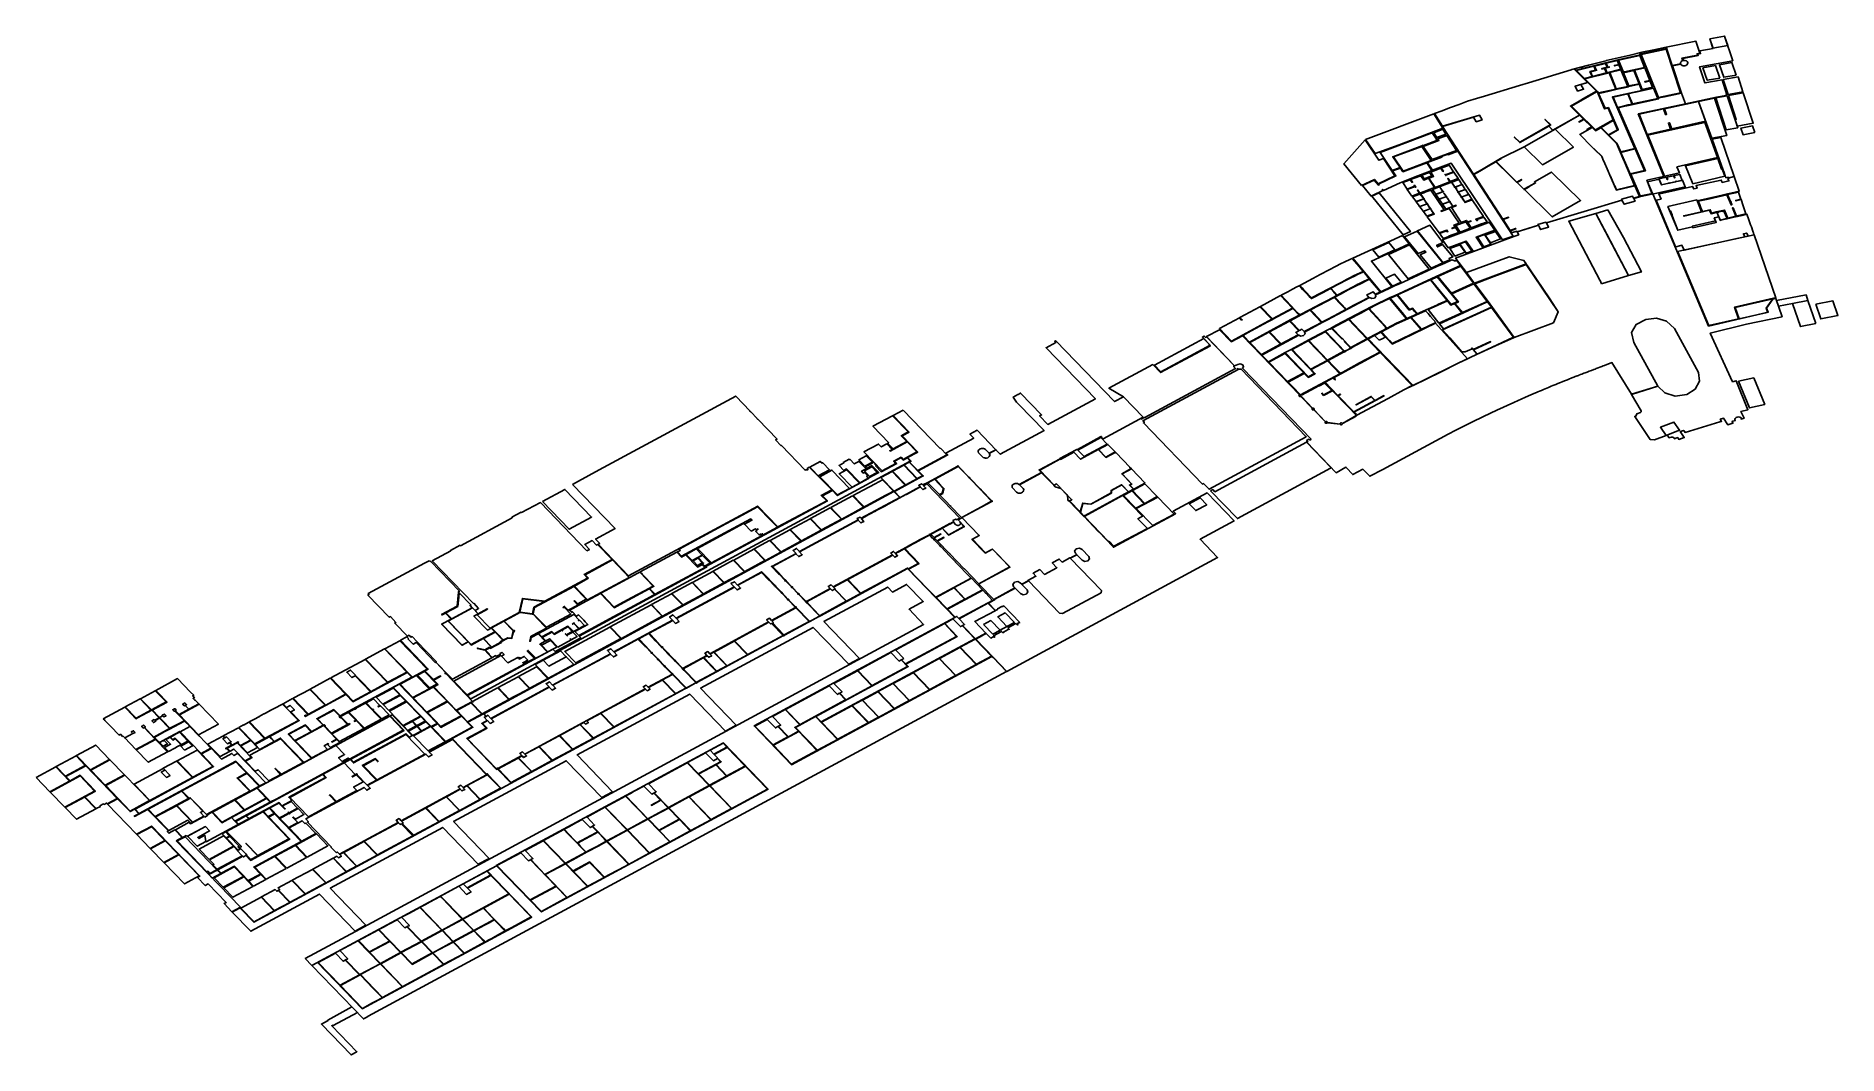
# Model space of a CAD drawing. Extents: x 12.24878 to 12.25234, y 41.79444 to 41.79646.
import ezdxf

# ---------------------------------------------------------------- set-up
doc = ezdxf.new("R2010")
doc.units = 0
doc.layers.add('RM$', color=3, linetype='CONTINUOUS')

msp = doc.modelspace()

# ---------------------------------------------------------------- linework, layer by layer
at = {"layer": 'RM$'}
for points in [[(12.2515623, 41.7962791), (12.2516352, 41.7963011), (12.2516403, 41.7962916), (12.2516287, 41.7962881), (12.2516236, 41.7962974), (12.2515624, 41.7962789), (12.2516236, 41.7961846), (12.2516344, 41.7961907), (12.2516458, 41.7961971), (12.2516558, 41.7962028), (12.2516671, 41.7962093), (12.2516667, 41.7962097), (12.2516768, 41.7962154), (12.2517232, 41.7962385), (12.2517803, 41.7962711), (12.251772, 41.7962795), (12.2517147, 41.7962468), (12.2517038, 41.7962576), (12.2517043, 41.7962579), (12.2517149, 41.7962475), (12.2517751, 41.7962819), (12.2517645, 41.7962923), (12.251765, 41.7962925), (12.2517759, 41.7962818), (12.2517721, 41.7962796), (12.2517804, 41.7962712), (12.2518329, 41.7963011), (12.2518147, 41.7963189), (12.2518323, 41.7963289), (12.2518409, 41.7963337), (12.2518666, 41.7963483), (12.251849, 41.7963656), (12.2518356, 41.7963616), (12.2518407, 41.7963522), (12.2518291, 41.7963487), (12.251824, 41.7963582), (12.2518489, 41.7963657), (12.2518373, 41.7963771), (12.2518308, 41.7963835), (12.251823, 41.7963911), (12.2518245, 41.7963914), (12.251826, 41.7963899), (12.2518376, 41.7963928), (12.2518368, 41.7963947), (12.2518379, 41.796395), (12.2518388, 41.7963931), (12.2519085, 41.7964104), (12.2519531, 41.7964203), (12.2519522, 41.7964225), (12.2519539, 41.7964229), (12.2519542, 41.7964221), (12.252005, 41.7964329), (12.2520042, 41.7964355), (12.2519798, 41.7964303), (12.2519561, 41.7964253), (12.2519326, 41.7964197), (12.2519091, 41.7964142), (12.2518856, 41.7964088), (12.2518849, 41.7964087), (12.2518507, 41.7963998), (12.2518177, 41.796391), (12.2518161, 41.7963906), (12.2517318, 41.7963651), (12.2517146, 41.7963599), (12.2516452, 41.7963389), (12.2516294, 41.7963341), (12.2516115, 41.7963287), (12.2515951, 41.7963225), (12.251578, 41.796316), (12.2515627, 41.7963102), (12.2515614, 41.7963097), (12.2515613, 41.7963098), (12.2515461, 41.7963041), (12.2515623, 41.7962791)], [(12.2520164, 41.7963983), (12.2520327, 41.7964018), (12.2520327, 41.7964018), (12.2520328, 41.7964016), (12.2520335, 41.7964007), (12.2520346, 41.7963998), (12.2520356, 41.7963993), (12.2520372, 41.7963987), (12.2520393, 41.7963985), (12.2520411, 41.7963986), (12.2520431, 41.7963992), (12.2520449, 41.7964004), (12.2520462, 41.7964022), (12.2520466, 41.7964037), (12.2520464, 41.7964053), (12.2520454, 41.7964068), (12.2520438, 41.7964082), (12.2520411, 41.7964091), (12.252038, 41.7964092), (12.2520367, 41.7964133), (12.2520674, 41.7964191), (12.2520664, 41.7964217), (12.252072, 41.7964227), (12.2520703, 41.796428), (12.2520703, 41.796428), (12.2520965, 41.7964329), (12.2520902, 41.7964521), (12.2521194, 41.7964574), (12.2521354, 41.7964087), (12.25207, 41.7963967), (12.2520804, 41.7963648), (12.2521143, 41.7963711), (12.252124, 41.7963413), (12.2521219, 41.7963409), (12.2521222, 41.7963401), (12.2521035, 41.7963367), (12.2520418, 41.7963235), (12.2520339, 41.7963447)], [(12.2520963, 41.7964337), (12.2521255, 41.796439), (12.2521194, 41.7964574), (12.2520902, 41.7964521)], [(12.2518611, 41.7963977), (12.2518645, 41.7963901), (12.2518532, 41.7963873), (12.2518575, 41.7963775), (12.2518425, 41.7963738), (12.2518268, 41.7963892)], [(12.2518622, 41.796398), (12.2518656, 41.7963904), (12.2518664, 41.7963906), (12.2518668, 41.7963897), (12.2518547, 41.7963867), (12.2518587, 41.7963778), (12.2518863, 41.7963847), (12.2518823, 41.7963936), (12.2518769, 41.7963922), (12.2518766, 41.7963931), (12.2518766, 41.7963931), (12.2518875, 41.7963958), (12.2518841, 41.7964034)], [(12.2518887, 41.7963961), (12.2518915, 41.7963968), (12.2518919, 41.7963959), (12.2518835, 41.7963939), (12.2518874, 41.796385), (12.2519143, 41.7963917), (12.2519106, 41.7964006), (12.2519021, 41.7963985), (12.2519017, 41.7963993), (12.2519103, 41.7964015), (12.2519071, 41.7964091), (12.2518853, 41.7964037)], [(12.2519612, 41.7963951), (12.2519517, 41.7964191), (12.25191, 41.7964098), (12.2519195, 41.7963859), (12.2519218, 41.7963864)], [(12.251958, 41.7964218), (12.2519579, 41.7964219), (12.2520039, 41.7964317), (12.2520322, 41.7963453), (12.2519885, 41.796336), (12.2519546, 41.7964212)], [(12.2521096, 41.7963745), (12.2521011, 41.7963992), (12.2520766, 41.7963948), (12.2520851, 41.79637)], [(12.2521421, 41.7963804), (12.2521337, 41.7964052), (12.2521092, 41.7964007), (12.2521176, 41.796376)], [(12.2518686, 41.7963481), (12.25187, 41.7963449), (12.2519043, 41.7963526), (12.2518914, 41.796385), (12.2518432, 41.796373)], [(12.251942, 41.7963605), (12.2519329, 41.7963584), (12.2519294, 41.7963577), (12.2519296, 41.7963573), (12.2519211, 41.7963554), (12.2519096, 41.7963528), (12.2518914, 41.7963488), (12.2518799, 41.7963462), (12.2518704, 41.7963441), (12.2518832, 41.7963146), (12.25189, 41.7963162), (12.2518944, 41.796306), (12.2519083, 41.796274), (12.2519092, 41.796272), (12.2518909, 41.7962616), (12.2519066, 41.7962459), (12.2519142, 41.7962285), (12.251942, 41.7962353), (12.2518978, 41.7963372), (12.2519558, 41.7963501), (12.2519509, 41.7963624)], [(12.2519146, 41.7963908), (12.2519281, 41.7963579), (12.2519054, 41.7963528), (12.2518925, 41.7963853)], [(12.2519302, 41.7963588), (12.2519505, 41.7963633), (12.2519401, 41.7963895), (12.2519198, 41.796385)], [(12.251953, 41.7963602), (12.2519564, 41.7963516), (12.2519767, 41.7963561), (12.2519718, 41.7963686), (12.2519619, 41.7963665), (12.2519616, 41.7963673), (12.2519714, 41.7963695), (12.2519616, 41.7963943), (12.2519413, 41.7963898)], [(12.2521166, 41.7963715), (12.2521459, 41.7963768), (12.2521556, 41.7963471), (12.2521264, 41.7963418)], [(12.2518676, 41.7963476), (12.251849, 41.796337), (12.251849, 41.796337), (12.2518167, 41.7963187), (12.2518286, 41.796307), (12.2518646, 41.7962718), (12.2518994, 41.7962916), (12.2518894, 41.7963152), (12.2518824, 41.7963134)], [(12.2519079, 41.7963165), (12.2519189, 41.796319), (12.2519292, 41.7963213), (12.2519368, 41.796323), (12.2519281, 41.7963432), (12.2518991, 41.7963367)], [(12.252019, 41.7963415), (12.2520004, 41.7963376), (12.2519888, 41.7963351), (12.2519894, 41.7963336), (12.2519296, 41.7963203), (12.2519193, 41.796318), (12.251909, 41.7963157), (12.2519314, 41.7962642), (12.2519359, 41.7962537), (12.2519631, 41.796191), (12.251934, 41.7961843), (12.2519525, 41.7961417), (12.2519537, 41.796142), (12.2519767, 41.7961465), (12.2519672, 41.7961692), (12.2519659, 41.7961725), (12.2519892, 41.7961779), (12.251999, 41.7961801), (12.2519489, 41.7963037), (12.2520418, 41.7963235), (12.2520339, 41.7963447)], [(12.251929, 41.7963434), (12.2519377, 41.7963232), (12.2519873, 41.7963342), (12.2519792, 41.7963546), (12.2519466, 41.7963473), (12.2519364, 41.796345)], [(12.2519667, 41.796263), (12.2520128, 41.7962735), (12.2520085, 41.7962855), (12.2520108, 41.7962861), (12.2520151, 41.796274), (12.2520816, 41.7962891), (12.2520676, 41.7963281), (12.2520008, 41.7963138), (12.2520048, 41.7963027), (12.2520025, 41.7963021), (12.2519985, 41.7963133), (12.2519503, 41.796303)], [(12.2520675, 41.7963284), (12.2520994, 41.7963349), (12.2521236, 41.7962609), (12.2520938, 41.7962554)], [(12.2521246, 41.7963396), (12.2521454, 41.7962762), (12.2521224, 41.796272), (12.2521017, 41.7963354), (12.2521246, 41.7963396)], [(12.2521444, 41.7962793), (12.2521759, 41.796285), (12.2521562, 41.7963454), (12.2521269, 41.79634), (12.2521424, 41.7962928), (12.2521401, 41.7962924), (12.2521444, 41.7962793)], [(12.2514293, 41.7962251), (12.2514766, 41.7962428), (12.2515631, 41.7962754), (12.2515448, 41.7963036), (12.2514104, 41.7962529)], [(12.2517232, 41.7962385), (12.2516768, 41.7962154), (12.2516775, 41.7962147), (12.2516679, 41.7962093), (12.251709, 41.7961689), (12.251718, 41.7961741), (12.2517188, 41.7961734), (12.2517097, 41.7961682), (12.2517231, 41.796155), (12.2517327, 41.7961605), (12.251733, 41.7961602), (12.2517372, 41.7961626), (12.2517457, 41.7961675), (12.2517439, 41.7961693), (12.2517774, 41.7961885), (12.2518348, 41.7961322), (12.2517788, 41.7961002), (12.2517239, 41.7961542), (12.2517234, 41.796154), (12.2516677, 41.7962087), (12.251657, 41.7962027), (12.2516457, 41.7961962), (12.2516357, 41.7961905), (12.2516241, 41.7961839), (12.2516813, 41.7960958), (12.2516923, 41.7960997), (12.2516928, 41.7960989), (12.2516818, 41.796095), (12.2516957, 41.7960735), (12.2517067, 41.7960774), (12.2517072, 41.7960766), (12.2516963, 41.7960727), (12.2516988, 41.7960688), (12.251709, 41.7960718), (12.2517094, 41.796071), (12.2517095, 41.7960708), (12.2517515, 41.7960835), (12.2517514, 41.7960837), (12.2517506, 41.7960852), (12.2517665, 41.79609), (12.2517673, 41.7960885), (12.2517674, 41.7960882), (12.2519167, 41.7961332), (12.2519166, 41.7961334), (12.2519158, 41.7961349), (12.2519372, 41.7961414), (12.2519396, 41.796137), (12.2519512, 41.7961404), (12.2519419, 41.7961618), (12.2519056, 41.796153), (12.251902, 41.7961613), (12.2518937, 41.7961805), (12.2518934, 41.7961811), (12.2518928, 41.7961825), (12.2518895, 41.7961902), (12.2518808, 41.7962103), (12.2518806, 41.7962106), (12.2518805, 41.7962108), (12.2518767, 41.7962196), (12.2518767, 41.7962197), (12.2518766, 41.7962198), (12.2518636, 41.7962325), (12.2518572, 41.7962388), (12.2518332, 41.7962628), (12.2518579, 41.7962766), (12.2518573, 41.7962771), (12.2518481, 41.796272), (12.2518474, 41.7962728), (12.2518565, 41.7962779), (12.2518415, 41.7962927), (12.2518324, 41.7962874), (12.2518317, 41.7962882), (12.2518408, 41.7962933), (12.2518329, 41.7963011), (12.2517844, 41.7962735), (12.2518206, 41.796238), (12.2517594, 41.7962031)], [(12.2514388, 41.7962275), (12.2515417, 41.7962664), (12.2515514, 41.796252), (12.2515487, 41.796251), (12.2515493, 41.7962502), (12.2515249, 41.796241), (12.2515243, 41.7962418), (12.2515181, 41.7962394), (12.251464, 41.796219), (12.2514786, 41.7961975), (12.2514631, 41.7961916)], [(12.2515241, 41.7962395), (12.2515417, 41.7962134), (12.2515899, 41.7962316), (12.251571, 41.7962609), (12.251553, 41.7962544), (12.2515551, 41.7962512)], [(12.2515449, 41.7962664), (12.2515512, 41.7962571), (12.2515691, 41.7962638), (12.251563, 41.7962732)], [(12.2517594, 41.7962031), (12.2518206, 41.796238), (12.2517844, 41.7962735), (12.2517232, 41.7962385)], [(12.2518579, 41.7962766), (12.2518332, 41.7962628), (12.2518572, 41.7962388), (12.2518633, 41.7962328), (12.2518767, 41.7962196), (12.2518767, 41.7962196), (12.2518768, 41.7962193), (12.2518805, 41.7962108), (12.2518808, 41.7962103), (12.2518895, 41.7961902), (12.2518928, 41.7961825), (12.251902, 41.7961613), (12.2519026, 41.7961614), (12.251906, 41.7961535), (12.2519417, 41.7961622), (12.2519215, 41.7962088), (12.2519182, 41.7962164), (12.2519056, 41.7962455), (12.2519052, 41.7962459), (12.2518988, 41.7962523), (12.2518746, 41.7962764), (12.2518642, 41.7962704)], [(12.2518998, 41.7962907), (12.2518994, 41.7962905), (12.2518755, 41.7962769), (12.2518902, 41.7962623), (12.2519078, 41.7962723)], [(12.2519674, 41.7962613), (12.25208, 41.7962869), (12.2521051, 41.7962175), (12.2520253, 41.7961987), (12.25203, 41.7961875), (12.2520004, 41.7961806)], [(12.2521166, 41.7961924), (12.2521182, 41.796188), (12.2521201, 41.7961829), (12.2521203, 41.7961824), (12.252122, 41.7961773), (12.2521269, 41.7961783), (12.2521273, 41.7961775), (12.2521382, 41.79618), (12.252112, 41.7962569), (12.2520946, 41.7962537)], [(12.2521793, 41.796267), (12.2521747, 41.79628), (12.2521515, 41.7962755), (12.2521559, 41.7962625)], [(12.2514022, 41.7961623), (12.2514279, 41.7961742), (12.2514349, 41.7961657), (12.2514684, 41.7961815), (12.2514454, 41.7962154), (12.2514364, 41.796212), (12.2514093, 41.7962521), (12.2513671, 41.7962047)], [(12.2514657, 41.7962186), (12.2514846, 41.7961906), (12.25154, 41.7962115), (12.2515211, 41.7962395)], [(12.2515326, 41.796207), (12.2515323, 41.7962074), (12.251561, 41.7962182), (12.2515603, 41.7962192), (12.2515727, 41.7962239), (12.2515733, 41.7962229), (12.2515925, 41.7962301), (12.2517015, 41.7960621), (12.2516843, 41.7960558), (12.2516809, 41.7960545), (12.2515794, 41.796206), (12.2515426, 41.7961922)], [(12.2519146, 41.7962276), (12.2519329, 41.7961855), (12.2519609, 41.7961919), (12.2519424, 41.7962344)], [(12.2514637, 41.7961908), (12.2514791, 41.7961967), (12.2514842, 41.7961892), (12.2515311, 41.796207), (12.2515413, 41.7961917), (12.2515136, 41.7961813), (12.2515049, 41.796178), (12.2514786, 41.7961676), (12.2514457, 41.7961525), (12.2514443, 41.7961543), (12.2514431, 41.7961537), (12.2514445, 41.796152), (12.2514251, 41.7961431), (12.2514211, 41.7961412), (12.2514041, 41.7961619), (12.2514275, 41.7961727), (12.2514359, 41.7961625), (12.2514371, 41.7961631), (12.2514357, 41.7961648), (12.2514702, 41.7961812)], [(12.2515215, 41.7961823), (12.2515262, 41.7961753), (12.2515414, 41.796181), (12.2515367, 41.796188)], [(12.2515389, 41.7961888), (12.2515446, 41.7961802), (12.2515353, 41.7961767), (12.2515475, 41.7961585), (12.2515767, 41.7961695), (12.2515725, 41.7961758), (12.2515733, 41.7961761), (12.2515776, 41.7961698), (12.2515933, 41.7961757), (12.2515845, 41.7961887), (12.2515688, 41.7961828), (12.2515693, 41.7961821), (12.2515685, 41.7961818), (12.251567, 41.7961839), (12.2515679, 41.7961842), (12.2515684, 41.7961835), (12.2515841, 41.7961893), (12.2515753, 41.7962025), (12.2515596, 41.7961966), (12.2515639, 41.7961902), (12.251563, 41.7961899), (12.2515588, 41.7961963)], [(12.2517335, 41.7961597), (12.2517239, 41.7961542), (12.2517788, 41.7961002), (12.2518348, 41.7961322), (12.2517774, 41.7961885), (12.2517439, 41.7961693), (12.2517459, 41.7961673), (12.2517332, 41.79616)], [(12.2520042, 41.7961783), (12.2520061, 41.796174), (12.2520071, 41.7961742), (12.2520054, 41.7961786), (12.2520185, 41.7961815), (12.2520201, 41.7961774), (12.2520212, 41.7961776), (12.2520196, 41.7961817), (12.2520308, 41.7961842), (12.2520355, 41.7961723), (12.2520242, 41.7961698), (12.2520239, 41.7961706), (12.2520227, 41.7961704), (12.252023, 41.7961696), (12.2520101, 41.7961667), (12.2520099, 41.7961674), (12.252009, 41.7961672), (12.2520092, 41.7961665), (12.2519947, 41.7961633), (12.2519897, 41.7961751)], [(12.2521197, 41.7961804), (12.2521172, 41.7961878), (12.2521147, 41.7961947), (12.2521147, 41.7961947), (12.2521145, 41.7961947), (12.2521134, 41.7961944), (12.2521057, 41.7962157), (12.2520421, 41.7962008), (12.2520569, 41.7961657)], [(12.251506, 41.7961764), (12.2514995, 41.796174), (12.2515031, 41.7961686), (12.2515022, 41.7961681), (12.2514986, 41.7961735), (12.2514839, 41.796168), (12.2514925, 41.7961551), (12.2515072, 41.7961606), (12.2515061, 41.7961622), (12.2515072, 41.7961626), (12.2515096, 41.796159), (12.2515087, 41.7961587), (12.2515079, 41.7961599), (12.2514922, 41.796154), (12.2515016, 41.7961413), (12.2515166, 41.7961469), (12.2515127, 41.7961527), (12.2515136, 41.796153), (12.2515175, 41.7961472), (12.2515467, 41.7961582), (12.2515345, 41.7961764), (12.2515252, 41.7961729), (12.2515194, 41.7961815)], [(12.2515292, 41.7961494), (12.2515251, 41.7961479), (12.2515183, 41.7961453), (12.2515184, 41.7961451), (12.2515182, 41.796145), (12.2515189, 41.796144), (12.2515193, 41.7961441), (12.2515192, 41.7961442), (12.2515198, 41.7961444), (12.25152, 41.796144), (12.2515198, 41.796144), (12.2515206, 41.7961428), (12.2515204, 41.7961427), (12.2515197, 41.7961439), (12.2515195, 41.7961438), (12.2515194, 41.796144), (12.2515186, 41.7961437), (12.2515185, 41.7961438), (12.2515187, 41.7961439), (12.251518, 41.7961449), (12.2515178, 41.7961449), (12.2515177, 41.7961451), (12.2515031, 41.7961396), (12.25151, 41.7961303), (12.2515103, 41.7961304), (12.2515104, 41.7961303), (12.2515234, 41.7961351), (12.2515242, 41.7961354), (12.2515241, 41.7961355), (12.2515246, 41.7961357), (12.2515247, 41.7961356), (12.2515249, 41.7961357), (12.2515251, 41.7961358), (12.2515209, 41.796142), (12.2515207, 41.796142), (12.2515205, 41.7961424), (12.2515207, 41.7961424), (12.2515205, 41.7961427), (12.2515206, 41.7961427), (12.2515208, 41.7961425), (12.251521, 41.7961426), (12.2515213, 41.7961422), (12.2515211, 41.7961421), (12.2515253, 41.7961358), (12.2515263, 41.7961362), (12.2515263, 41.7961361), (12.2515248, 41.7961355), (12.2515249, 41.7961354), (12.2515243, 41.7961352), (12.2515243, 41.7961353), (12.2515174, 41.7961327), (12.2515105, 41.7961301), (12.2515106, 41.79613), (12.2515103, 41.7961299), (12.2515147, 41.7961239), (12.251517, 41.7961207), (12.2515174, 41.7961209), (12.2515175, 41.7961207), (12.2515284, 41.7961248), (12.2515307, 41.7961257), (12.2515306, 41.7961258), (12.2515312, 41.796126), (12.2515312, 41.7961259), (12.2515313, 41.7961259), (12.2515312, 41.7961261), (12.2515315, 41.7961262), (12.2515274, 41.7961323), (12.2515273, 41.7961322), (12.251527, 41.7961326), (12.2515272, 41.7961327), (12.2515252, 41.7961356), (12.2515254, 41.7961357), (12.2515273, 41.7961328), (12.2515275, 41.7961328), (12.2515278, 41.7961324), (12.2515276, 41.7961324), (12.2515318, 41.7961261), (12.2515328, 41.7961265), (12.2515329, 41.7961263), (12.2515313, 41.7961258), (12.2515314, 41.7961256), (12.2515309, 41.7961254), (12.2515308, 41.7961256), (12.2515227, 41.7961225), (12.2515175, 41.7961206), (12.2515176, 41.7961205), (12.2515173, 41.7961203), (12.2515199, 41.7961169), (12.2515241, 41.7961112), (12.2515244, 41.7961113), (12.2515245, 41.7961112), (12.2515308, 41.7961136), (12.2515372, 41.796116), (12.2515371, 41.7961161), (12.2515377, 41.7961163), (12.2515378, 41.7961161), (12.2515378, 41.7961162), (12.2515377, 41.7961163), (12.2515381, 41.7961165), (12.2515347, 41.7961214), (12.251534, 41.7961226), (12.2515338, 41.7961225), (12.2515335, 41.7961229), (12.2515337, 41.796123), (12.2515318, 41.7961259), (12.2515319, 41.7961259), (12.251533, 41.7961243), (12.2515338, 41.796123), (12.251534, 41.7961231), (12.2515343, 41.7961227), (12.2515341, 41.7961226), (12.2515383, 41.7961164), (12.2515383, 41.7961164), (12.2515393, 41.7961167), (12.2515394, 41.7961166), (12.2515378, 41.796116), (12.2515379, 41.7961159), (12.2515374, 41.7961157), (12.2515373, 41.7961158), (12.251527, 41.796112), (12.2515247, 41.7961111), (12.2515246, 41.7961111), (12.2515247, 41.7961109), (12.2515244, 41.7961108), (12.2515294, 41.7961041), (12.2515313, 41.7961015), (12.2515438, 41.7961062), (12.2515436, 41.7961064), (12.2515442, 41.7961066), (12.2515446, 41.7961067), (12.2515438, 41.7961079), (12.2515405, 41.7961128), (12.2515403, 41.7961127), (12.2515401, 41.7961131), (12.2515403, 41.7961132), (12.2515383, 41.7961161), (12.2515384, 41.7961162), (12.2515404, 41.7961132), (12.2515406, 41.7961133), (12.2515409, 41.7961129), (12.2515407, 41.7961128), (12.2515449, 41.7961066), (12.2515452, 41.7961067), (12.2515458, 41.7961057), (12.2515386, 41.796103), (12.2515321, 41.7961003), (12.2515555, 41.7960686), (12.251571, 41.7960742), (12.2515728, 41.7960714), (12.2515713, 41.7960708), (12.2515702, 41.7960725), (12.2515563, 41.7960675), (12.2515573, 41.7960663), (12.2515637, 41.7960576), (12.2515637, 41.7960576), (12.2515744, 41.7960617), (12.2515744, 41.7960617), (12.2515744, 41.7960617), (12.2515744, 41.7960617), (12.2515744, 41.7960617), (12.2515744, 41.7960617), (12.2515744, 41.7960617), (12.2515744, 41.7960617), (12.2515744, 41.7960617), (12.2515744, 41.7960617), (12.2515744, 41.7960617), (12.2515744, 41.7960617), (12.2515744, 41.7960617), (12.2515744, 41.7960617), (12.2515744, 41.7960617), (12.2515744, 41.7960617), (12.2515744, 41.7960617), (12.2515744, 41.7960617), (12.2515744, 41.7960617), (12.2515744, 41.7960617), (12.2515744, 41.7960617), (12.2515743, 41.7960618), (12.2515946, 41.7960695), (12.2515878, 41.7960795), (12.251581, 41.7960771), (12.2515807, 41.7960778), (12.2515874, 41.7960802), (12.2515849, 41.7960838), (12.2515951, 41.7960876), (12.2515755, 41.7961168), (12.2515599, 41.796111), (12.2515593, 41.796112), (12.2515652, 41.7961142), (12.2515391, 41.7961531)], [(12.2519669, 41.7961694), (12.2519903, 41.7961746), (12.2519947, 41.7961633), (12.2520363, 41.7961725), (12.2520417, 41.7961594), (12.2519889, 41.7961477), (12.2519766, 41.796145)], [(12.2520223, 41.796041), (12.2520258, 41.7960418), (12.2520352, 41.796044), (12.2520392, 41.7960343), (12.2521467, 41.7960581), (12.252159, 41.7960608), (12.2521566, 41.7960667), (12.2521632, 41.7960683), (12.2521657, 41.7960623), (12.2521775, 41.7960649), (12.2521774, 41.7960652), (12.2521773, 41.7960656), (12.252177, 41.7960664), (12.2521767, 41.7960672), (12.2521764, 41.7960681), (12.2521762, 41.7960687), (12.2521759, 41.7960697), (12.2521751, 41.7960719), (12.2521723, 41.7960802), (12.2521708, 41.7960845), (12.2521687, 41.7960906), (12.2521668, 41.7960962), (12.2521639, 41.7961038), (12.2521633, 41.7961053), (12.2521533, 41.796103), (12.2521445, 41.796101), (12.2521434, 41.7961007), (12.2521239, 41.7960962), (12.2521238, 41.7960963), (12.2521115, 41.7960935), (12.2521116, 41.7960934), (12.2521105, 41.7960931), (12.2521102, 41.7960939), (12.2521104, 41.796094), (12.2521078, 41.7961002), (12.252099, 41.7960982), (12.2521027, 41.7960893), (12.2520567, 41.7960787), (12.2520561, 41.7960803), (12.2520267, 41.7960736), (12.2520074, 41.7961206), (12.2520642, 41.7961337), (12.2520651, 41.7961317), (12.2520653, 41.7961317), (12.2521061, 41.7961411), (12.2521144, 41.796143), (12.2521249, 41.7961455), (12.2521348, 41.7961478), (12.252148, 41.7961508), (12.2521482, 41.7961508), (12.2521383, 41.7961797), (12.252131, 41.796178), (12.2521293, 41.7961776), (12.2521274, 41.7961772), (12.2521278, 41.7961763), (12.252126, 41.7961759), (12.2521279, 41.7961713), (12.2521147, 41.7961683), (12.2521127, 41.796173), (12.2520629, 41.796162), (12.2520651, 41.7961568), (12.2520584, 41.7961553), (12.2520562, 41.7961605), (12.2519911, 41.796146), (12.2519895, 41.7961457), (12.2519938, 41.7961353), (12.2519844, 41.7961331), (12.2519839, 41.796133), (12.2520079, 41.7960757), (12.2520223, 41.796041)], [(12.2521442, 41.7961021), (12.2521527, 41.7961041), (12.2521615, 41.7961061), (12.2521559, 41.7961222), (12.2521519, 41.7961342), (12.2521417, 41.7961318), (12.2521414, 41.7961327), (12.2521516, 41.7961351), (12.2521467, 41.7961492), (12.2521253, 41.7961443), (12.2521311, 41.7961304), (12.252132, 41.7961306), (12.2521325, 41.7961296), (12.2521315, 41.7961294), (12.2521334, 41.7961248), (12.2521335, 41.7961245), (12.2521337, 41.7961241), (12.2521323, 41.7961238), (12.252124, 41.7961439), (12.2521064, 41.7961399), (12.2520868, 41.7961354), (12.2520674, 41.7961309), (12.2520701, 41.7961242), (12.2520727, 41.7961179), (12.2520756, 41.7961108), (12.2520909, 41.7961143), (12.2520936, 41.7961078), (12.2521026, 41.7961098), (12.2521193, 41.7961137), (12.2521258, 41.7960979), (12.2521416, 41.7961015), (12.2521349, 41.7961178), (12.252136, 41.796118), (12.2521427, 41.7961018), (12.2521434, 41.7961019)], [(12.2514843, 41.7960646), (12.2514989, 41.7960712), (12.2514372, 41.7961474), (12.2514225, 41.7961408)], [(12.2518887, 41.7961142), (12.2518648, 41.7961071), (12.2519298, 41.7959841), (12.2519549, 41.7959915), (12.2519199, 41.7960593)], [(12.2521029, 41.7960991), (12.2521078, 41.7961002), (12.2521045, 41.7961081), (12.2521044, 41.7961081), (12.252104, 41.7961089), (12.2521031, 41.7961087), (12.252103, 41.7961087), (12.2520953, 41.7961069), (12.2520944, 41.7961067), (12.2520925, 41.7961062), (12.2520897, 41.7961131), (12.2520391, 41.7961014), (12.2520387, 41.7961023), (12.252074, 41.7961104), (12.2520642, 41.7961337), (12.2520074, 41.7961206), (12.2520111, 41.7961115), (12.2520127, 41.7961119), (12.2520159, 41.7961043), (12.2520148, 41.7961041), (12.2520271, 41.7960741), (12.2520559, 41.7960808), (12.2520556, 41.7960816), (12.2521013, 41.7960921), (12.2520988, 41.7960981)], [(12.2515128, 41.7960725), (12.2515375, 41.7960837), (12.2515628, 41.7960495), (12.2515506, 41.7960439), (12.2515523, 41.7960417), (12.2515516, 41.7960414), (12.2515521, 41.7960408), (12.2515625, 41.7960455), (12.2515824, 41.796021), (12.2515752, 41.7960177), (12.2515768, 41.7960156), (12.2515656, 41.7960104), (12.2515637, 41.7960096)], [(12.2516515, 41.7960884), (12.2515619, 41.7960547), (12.2515732, 41.7960391), (12.2516092, 41.7960525), (12.2516232, 41.7960316), (12.2516426, 41.7960389), (12.2516285, 41.7960598), (12.2516654, 41.7960737), (12.2516545, 41.7960895)], [(12.2516169, 41.7960776), (12.2516083, 41.7960904), (12.2515885, 41.796083), (12.2515971, 41.7960702)], [(12.2518763, 41.7959682), (12.2518764, 41.7959682), (12.2519298, 41.7959841), (12.2518866, 41.796066), (12.2518866, 41.796066), (12.2518866, 41.796066), (12.2518648, 41.7961071), (12.2518115, 41.7960914), (12.2518732, 41.7959749), (12.2518735, 41.7959742)], [(12.2521181, 41.7961114), (12.2521241, 41.796097), (12.2521238, 41.7960969), (12.2521238, 41.7960969), (12.2521111, 41.7960939), (12.2521111, 41.796094), (12.2521108, 41.7960939), (12.2521049, 41.7961082), (12.252105, 41.7961083), (12.252105, 41.7961084), (12.2521052, 41.7961084), (12.2521052, 41.7961085), (12.2521051, 41.7961086), (12.2521074, 41.7961092), (12.2521072, 41.7961098), (12.2521152, 41.7961116), (12.2521155, 41.796111), (12.2521178, 41.7961116), (12.2521179, 41.7961114)], [(12.2514681, 41.7960339), (12.2514675, 41.7960346), (12.2514683, 41.7960349), (12.2514565, 41.7960496), (12.2514246, 41.7960353), (12.2514362, 41.7960208), (12.2514538, 41.7960285), (12.2514469, 41.7960254), (12.2514475, 41.7960247), (12.2514678, 41.796034), (12.2514679, 41.7960338), (12.2514217, 41.7960128), (12.2514624, 41.7959627), (12.2514403, 41.7959524), (12.2513854, 41.7960187), (12.2514829, 41.7960631), (12.2514962, 41.7960467), (12.2514681, 41.7960339)], [(12.2514362, 41.7960208), (12.2514246, 41.7960353), (12.2514565, 41.7960496), (12.2514683, 41.7960349), (12.2514363, 41.7960207)], [(12.2514553, 41.796026), (12.2514973, 41.796045), (12.2515362, 41.7959971), (12.2514942, 41.795978)], [(12.2515629, 41.7960092), (12.251512, 41.7960721), (12.2514873, 41.7960609), (12.2515143, 41.7960275), (12.2515271, 41.7960333), (12.2515288, 41.7960311), (12.2515293, 41.7960305), (12.2515182, 41.7960255), (12.2515399, 41.7959987)], [(12.2516067, 41.7960303), (12.2515967, 41.7960452), (12.2515767, 41.7960377), (12.2515867, 41.7960228)], [(12.2515966, 41.796047), (12.2516074, 41.7960511), (12.25162, 41.7960324), (12.2516091, 41.7960283)], [(12.2516575, 41.7960465), (12.251645, 41.7960652), (12.2516311, 41.79606), (12.2516436, 41.7960413)], [(12.2516468, 41.7960641), (12.2516668, 41.7960716), (12.2516768, 41.7960566), (12.2516568, 41.7960491)], [(12.2522202, 41.7959403), (12.2521776, 41.7960649), (12.2520292, 41.7960321), (12.2520283, 41.7960319), (12.2520275, 41.7960311), (12.2520271, 41.7960309), (12.2520874, 41.7958871), (12.2520882, 41.7958853), (12.2520883, 41.7958853), (12.2520883, 41.7958853), (12.2521469, 41.7958987), (12.2521391, 41.7959219), (12.2522156, 41.7959393)], [(12.251459, 41.7959407), (12.2514251, 41.7959244), (12.2514173, 41.7959202), (12.2514141, 41.7959185), (12.2514063, 41.7959144), (12.2513524, 41.7958859), (12.2513446, 41.7958817), (12.2513395, 41.7958791), (12.2513316, 41.7958749), (12.2513285, 41.7958732), (12.2513206, 41.7958691), (12.2513056, 41.7958611), (12.2512631, 41.7958383), (12.2512605, 41.7958369), (12.2512557, 41.7958343), (12.2512514, 41.7958319), (12.2512183, 41.7958141), (12.2512056, 41.7958272), (12.2512785, 41.7958666), (12.2512825, 41.7958647), (12.2512878, 41.7958656), (12.2512908, 41.7958691), (12.2512897, 41.7958725), (12.2512899, 41.7958727), (12.2513262, 41.7958919), (12.251334, 41.795896), (12.2514182, 41.7959406), (12.2514224, 41.7959387), (12.2514277, 41.7959396), (12.2514307, 41.7959431), (12.2514296, 41.7959461), (12.2514299, 41.7959462), (12.251446, 41.7959537), (12.2514582, 41.7959595), (12.2514687, 41.7959643), (12.251477, 41.7959681), (12.2515513, 41.7960018), (12.2515623, 41.7960068), (12.2515668, 41.7960089), (12.2515782, 41.796014), (12.2515815, 41.7960155), (12.2515858, 41.7960131), (12.2515904, 41.7960135), (12.2515906, 41.7960133), (12.2515922, 41.7960111), (12.2515969, 41.7960047), (12.2515975, 41.796004), (12.2515497, 41.7959823), (12.2515495, 41.7959822), (12.2515412, 41.7959785), (12.2514672, 41.7959445)], [(12.2514053, 41.7959924), (12.2513865, 41.7959837), (12.2513804, 41.7959805), (12.2513726, 41.7959764), (12.2513631, 41.7959714), (12.2513362, 41.7959571), (12.2513226, 41.7959499), (12.2513212, 41.7959492), (12.2513036, 41.7959401), (12.2512905, 41.7959541), (12.2512877, 41.7959569), (12.251285, 41.7959598), (12.2512803, 41.7959648), (12.2513061, 41.7959784), (12.2513204, 41.795986), (12.2513386, 41.7959955), (12.2513511, 41.796002), (12.2513624, 41.7960079), (12.251368, 41.7960108), (12.2513803, 41.7960164), (12.2513841, 41.7960181), (12.2513974, 41.796002), (12.2514026, 41.7959957)], [(12.2516238, 41.7959707), (12.2516183, 41.7959782), (12.2516096, 41.79599), (12.2516941, 41.7960214), (12.2517231, 41.7960142), (12.2517277, 41.7960072), (12.2516252, 41.7959689)], [(12.251719, 41.796003), (12.2517116, 41.7960002), (12.2516633, 41.7959822), (12.2516258, 41.7959681), (12.2516521, 41.7959327), (12.2517037, 41.795862), (12.2517812, 41.795891), (12.2517909, 41.7959127), (12.2517277, 41.7960062)], [(12.2514175, 41.7959778), (12.2514021, 41.7959706), (12.2513983, 41.7959688), (12.2513947, 41.7959669), (12.2513869, 41.7959628), (12.2513544, 41.7959456), (12.2513487, 41.7959516), (12.2513417, 41.795959), (12.2513734, 41.7959755), (12.2513812, 41.7959796), (12.2513868, 41.7959826), (12.2513957, 41.7959867), (12.2514048, 41.795991), (12.251406, 41.7959915), (12.2514079, 41.7959893), (12.2514155, 41.7959801)], [(12.2513877, 41.7959618), (12.2513748, 41.7959551), (12.2513621, 41.7959483), (12.251357, 41.7959456), (12.251352, 41.795943), (12.2513494, 41.7959416), (12.251364, 41.7959261), (12.2513692, 41.7959206), (12.2513709, 41.7959188), (12.2513721, 41.7959175), (12.2513874, 41.7959256), (12.2514045, 41.7959346), (12.251413, 41.7959391), (12.2514169, 41.7959412), (12.2514128, 41.7959462), (12.251419, 41.7959491), (12.2514241, 41.7959515), (12.2514253, 41.7959521), (12.2514295, 41.7959473), (12.2514342, 41.7959495), (12.2514391, 41.7959518), (12.251428, 41.7959651), (12.2514201, 41.7959746), (12.2514182, 41.7959769), (12.2514117, 41.7959737), (12.2514027, 41.7959692), (12.2513975, 41.7959667), (12.2513958, 41.7959658)], [(12.2514505, 41.7959794), (12.2514674, 41.7959871), (12.2514805, 41.795971), (12.2514636, 41.7959632)], [(12.2514734, 41.7959462), (12.2514969, 41.7959171), (12.251503, 41.7959198), (12.2515122, 41.7959084), (12.2515348, 41.7959187), (12.2515507, 41.7959259), (12.2515545, 41.7959276), (12.2515711, 41.7959351), (12.2515601, 41.7959488), (12.251556, 41.7959537), (12.2515382, 41.7959758), (12.2515349, 41.7959743), (12.2515235, 41.7959691), (12.2515147, 41.7959651), (12.2514935, 41.7959555)], [(12.2515389, 41.7959761), (12.2515517, 41.7959819), (12.2515916, 41.7959327), (12.2515793, 41.7959271)], [(12.2516235, 41.795969), (12.2515982, 41.796003), (12.251553, 41.7959825), (12.2515799, 41.7959492)], [(12.2512265, 41.7958989), (12.2512658, 41.7959199), (12.2512424, 41.7959447), (12.2512029, 41.7959233)], [(12.2512825, 41.7959606), (12.2512791, 41.7959642), (12.2512743, 41.7959617), (12.2512658, 41.7959571), (12.2512568, 41.7959524), (12.2512478, 41.7959476), (12.2512449, 41.795946), (12.2512436, 41.7959453), (12.2512522, 41.7959362), (12.2512637, 41.795924), (12.2512755, 41.7959115), (12.2512803, 41.7959064), (12.2512997, 41.7959166), (12.2513218, 41.7959284), (12.2513336, 41.7959346), (12.2513534, 41.7959451), (12.2513521, 41.7959464), (12.2513501, 41.7959486), (12.2513485, 41.7959503), (12.2513477, 41.7959511), (12.2513414, 41.7959577), (12.2513409, 41.7959583), (12.2513407, 41.7959584), (12.2513267, 41.795951), (12.2513033, 41.7959386), (12.2512992, 41.7959429), (12.2512928, 41.7959497), (12.2512893, 41.7959534), (12.251286, 41.7959569)], [(12.2513066, 41.7959111), (12.2513244, 41.7958922), (12.2513254, 41.7958928), (12.2513332, 41.7958969), (12.2513484, 41.7959049), (12.251371, 41.7959169), (12.2513616, 41.7959268), (12.2513482, 41.795941), (12.2513016, 41.7959163)], [(12.2514181, 41.7959193), (12.2514172, 41.7959189), (12.2514532, 41.7958804), (12.2514714, 41.7958899), (12.2514909, 41.7958988), (12.2514837, 41.7959073), (12.2514576, 41.7959388), (12.251435, 41.7959283), (12.251426, 41.7959235)], [(12.2514965, 41.7959159), (12.2515026, 41.7959186), (12.2515043, 41.7959165), (12.2515064, 41.7959139), (12.2515112, 41.795908), (12.251501, 41.7959033), (12.2514921, 41.7958993), (12.2514823, 41.7959111), (12.2514713, 41.7959244), (12.2514588, 41.7959393), (12.2514598, 41.7959398), (12.251468, 41.7959436), (12.2514724, 41.7959457)], [(12.2516015, 41.7959111), (12.2515868, 41.7959292), (12.2515936, 41.7959323), (12.2515807, 41.7959483), (12.2516241, 41.7959682), (12.2516501, 41.7959331)], [(12.2522031, 41.7959115), (12.252203, 41.7959118), (12.2522037, 41.7959127), (12.2522041, 41.7959128), (12.2522041, 41.7959128), (12.2522017, 41.79592), (12.2522144, 41.7959383), (12.2521403, 41.7959214), (12.2521479, 41.7958989)], [(12.2522259, 41.7959237), (12.2522537, 41.7959289), (12.2522838, 41.7959349), (12.2522801, 41.795946), (12.252222, 41.795935)], [(12.2511452, 41.7958549), (12.2512253, 41.7958982), (12.2512017, 41.7959227), (12.2511622, 41.7959014), (12.2511666, 41.7958968), (12.2511654, 41.7958962), (12.251161, 41.7959007), (12.2511216, 41.7958794)], [(12.2511703, 41.7958638), (12.2511808, 41.7958529), (12.2512216, 41.7958749), (12.2512294, 41.7958791), (12.2512627, 41.7958971), (12.2512705, 41.7959012), (12.2512792, 41.7959058), (12.2512667, 41.795919), (12.251236, 41.7959028), (12.2512283, 41.7958985), (12.2512252, 41.7958968), (12.2512174, 41.7958926), (12.2511845, 41.7958749), (12.2511682, 41.795866)], [(12.2512639, 41.7958921), (12.2512798, 41.7958757), (12.2512845, 41.7958783), (12.2512893, 41.7958737), (12.2513118, 41.7958856), (12.2513232, 41.7958916), (12.2513004, 41.7959157), (12.2512612, 41.795895)], [(12.251379, 41.7958967), (12.2513858, 41.7958896), (12.2514143, 41.79586), (12.2514317, 41.7958691), (12.2514518, 41.7958797), (12.2514488, 41.7958829), (12.2514161, 41.7959182), (12.2514006, 41.7959101), (12.2513777, 41.795898)], [(12.2514581, 41.7958552), (12.2514583, 41.7958553), (12.2514631, 41.7958503), (12.2515201, 41.7958778), (12.2514995, 41.7959012), (12.2514703, 41.7958879), (12.2514417, 41.7958729), (12.2514528, 41.7958612), (12.2514525, 41.7958611)], [(12.2515305, 41.7959127), (12.2515336, 41.7959091), (12.2515384, 41.7959036), (12.2515489, 41.7958917), (12.2515211, 41.7958782), (12.2515005, 41.7959017), (12.2515021, 41.7959025), (12.2515095, 41.7959057), (12.2515289, 41.7959144)], [(12.2516003, 41.7959105), (12.2515856, 41.7959287), (12.2515788, 41.7959256), (12.2515718, 41.7959342), (12.2515336, 41.7959169), (12.2515552, 41.7958901)], [(12.251567, 41.7958799), (12.2515747, 41.7958834), (12.2515819, 41.7958867), (12.2515963, 41.7958932), (12.2516302, 41.7959086), (12.2516589, 41.7959216), (12.251651, 41.7959323), (12.2516421, 41.7959282), (12.2516034, 41.7959106), (12.251556, 41.7958891), (12.2515644, 41.7958787)], [(12.2515623, 41.7958772), (12.2516592, 41.7959212), (12.2517021, 41.7958633), (12.2517016, 41.795863), (12.2517013, 41.7958623), (12.2517014, 41.7958616), (12.2516296, 41.7958284), (12.2516294, 41.7958302), (12.2516233, 41.7958378), (12.2516575, 41.7958533), (12.2516572, 41.7958537), (12.251623, 41.7958381), (12.2516206, 41.7958411), (12.2516201, 41.7958408), (12.251621, 41.7958397), (12.2516071, 41.7958333), (12.2516004, 41.7958338), (12.2516004, 41.7958338), (12.2515766, 41.7958609)], [(12.2522995, 41.7958893), (12.2522838, 41.7959349), (12.2522537, 41.7959289), (12.2522692, 41.7958835)], [(12.2522994, 41.7959275), (12.2523334, 41.7959341), (12.2523432, 41.7959051), (12.2523093, 41.7958985)], [(12.2511043, 41.7958457), (12.2510882, 41.7958627), (12.2510918, 41.7958646), (12.2510942, 41.7958621), (12.2510961, 41.7958632), (12.2511514, 41.7958059), (12.2511495, 41.7958048), (12.2511537, 41.7958005), (12.2509743, 41.7957036), (12.2509738, 41.7957041), (12.2509719, 41.795703), (12.2509675, 41.7957006), (12.2509664, 41.7957018), (12.2509708, 41.7957042), (12.2509319, 41.7957446), (12.2509035, 41.7957616), (12.2509903, 41.7958085), (12.2510056, 41.7957925), (12.2511043, 41.7958457)], [(12.2512424, 41.7958484), (12.2512193, 41.7958724), (12.2511817, 41.795852), (12.2512048, 41.7958281)], [(12.251277, 41.7958671), (12.2512723, 41.7958717), (12.2512786, 41.7958751), (12.25126, 41.7958943), (12.2512205, 41.795873), (12.2512436, 41.7958491)], [(12.2512982, 41.7958559), (12.2513303, 41.7958729), (12.2513672, 41.7958346), (12.2513672, 41.7958346), (12.2513672, 41.7958346), (12.2513353, 41.7958174)], [(12.2513324, 41.795874), (12.2513316, 41.7958748), (12.2513395, 41.7958791), (12.2513404, 41.7958782), (12.2513432, 41.7958797), (12.2513626, 41.7958596), (12.2513638, 41.7958603), (12.2513694, 41.7958544), (12.2513683, 41.7958538), (12.2513802, 41.7958414), (12.2513783, 41.7958404), (12.251379, 41.7958396), (12.2513712, 41.7958354), (12.2513705, 41.7958361), (12.2513685, 41.7958351), (12.2513315, 41.7958735)], [(12.2513813, 41.7958422), (12.2514131, 41.7958594), (12.2513765, 41.7958973), (12.2513444, 41.7958804)], [(12.2514401, 41.7958721), (12.2514627, 41.795849), (12.2515484, 41.7958904), (12.2516116, 41.7958197), (12.2515934, 41.7958109), (12.2515595, 41.7957941), (12.251504, 41.7957671), (12.2514152, 41.7958592)], [(12.2514369, 41.7958565), (12.2514443, 41.7958601), (12.2514489, 41.7958623), (12.25144, 41.7958722), (12.2514278, 41.7958658)], [(12.2510059, 41.795794), (12.2511035, 41.7958466), (12.2510908, 41.7958598), (12.2509933, 41.7958072)], [(12.2512192, 41.7958132), (12.251251, 41.7958304), (12.2512882, 41.7957919), (12.2512563, 41.7957747)], [(12.2512554, 41.7958341), (12.2512631, 41.7958383), (12.251267, 41.7958342), (12.2512724, 41.7958286), (12.2512836, 41.795817), (12.251309, 41.7957907), (12.2512973, 41.7957844), (12.2512514, 41.7958319)], [(12.2513023, 41.7957995), (12.2513342, 41.7958167), (12.251297, 41.7958553), (12.2512651, 41.795838)], [(12.2513461, 41.7957819), (12.2513496, 41.7957783), (12.2513506, 41.7957788), (12.2513471, 41.7957824), (12.2513847, 41.7958027), (12.2514393, 41.7958323), (12.2514763, 41.7957939), (12.2515026, 41.7957667), (12.2514861, 41.7957586), (12.2514546, 41.7957412), (12.2514239, 41.7957246), (12.2513932, 41.7957081), (12.2513921, 41.7957096), (12.2513874, 41.7957145), (12.2514467, 41.7957465), (12.2514463, 41.795747), (12.251429, 41.7957376), (12.2514215, 41.7957453), (12.2513913, 41.795729), (12.2513918, 41.7957286), (12.2514213, 41.7957446), (12.2514284, 41.7957373), (12.251387, 41.7957149), (12.2513562, 41.7957469), (12.251361, 41.7957494), (12.2513603, 41.7957502), (12.2513555, 41.7957476), (12.2513305, 41.7957734)], [(12.2513362, 41.7958165), (12.2513459, 41.7958064), (12.2513607, 41.7957911), (12.2513654, 41.7957936), (12.2513985, 41.7958115), (12.2514385, 41.7958331), (12.251414, 41.7958585), (12.2513821, 41.7958413), (12.2513828, 41.7958406), (12.2513816, 41.7958399), (12.2513809, 41.7958407), (12.2513692, 41.7958344), (12.2513699, 41.7958336), (12.2513688, 41.795833), (12.2513681, 41.7958337), (12.2513362, 41.7958165)], [(12.2511585, 41.7957985), (12.2511567, 41.7958005), (12.25116, 41.795799), (12.2511639, 41.7957991), (12.2511644, 41.7957993), (12.2511644, 41.7957993), (12.2512932, 41.7956658), (12.2511012, 41.7955621), (12.2510904, 41.7955733), (12.2510883, 41.7955722), (12.2509716, 41.7956932), (12.2509736, 41.7956943), (12.2509707, 41.7956973)], [(12.2512572, 41.7957738), (12.2512891, 41.795791), (12.251297, 41.7957829), (12.251311, 41.7957904), (12.2513031, 41.7957986), (12.251335, 41.7958158), (12.2513595, 41.7957904), (12.2512817, 41.7957484), (12.2512666, 41.7957641), (12.2512589, 41.795772)], [(12.2521773, 41.7957821), (12.2521985, 41.7957295), (12.2521684, 41.7957227), (12.2521471, 41.7957753)], [(12.2498437, 41.7955717), (12.2499281, 41.7954843), (12.2498897, 41.7954636), (12.2498979, 41.7954551), (12.2498946, 41.7954533), (12.2499548, 41.7953909), (12.2502099, 41.7955288), (12.2502497, 41.7954876), (12.2503464, 41.7955394), (12.2503348, 41.7955494), (12.250356, 41.7955609), (12.2503116, 41.7956054), (12.2503077, 41.7956033), (12.2503093, 41.7956017), (12.2503068, 41.7956), (12.250306, 41.7956009), (12.2503033, 41.7955997), (12.2502568, 41.7956485), (12.2502561, 41.7956481), (12.2502452, 41.7956594), (12.2502482, 41.7956611), (12.25023, 41.79568), (12.2502103, 41.7957004), (12.2502098, 41.7957001), (12.2502082, 41.7957017), (12.2502087, 41.7957019), (12.2501961, 41.795715), (12.2501956, 41.7957147), (12.2501941, 41.7957163), (12.2501946, 41.7957166), (12.2501663, 41.795746), (12.2498967, 41.7956003), (12.2498559, 41.7955783)], [(12.2520037, 41.7956685), (12.2519927, 41.7956845), (12.2520194, 41.7956948), (12.2520304, 41.7956788)], [(12.251104, 41.7955591), (12.2511084, 41.7955615), (12.2511127, 41.7955571), (12.2512939, 41.7956551), (12.2513424, 41.7956043), (12.2513408, 41.7956035), (12.2511571, 41.7955041), (12.2511564, 41.7955049)], [(12.2503125, 41.7956059), (12.2503334, 41.7956172), (12.2503369, 41.7956137), (12.2503384, 41.7956145), (12.2503519, 41.7956006), (12.2503294, 41.7955884), (12.2503177, 41.7956006)], [(12.2503788, 41.7956151), (12.2503796, 41.7956142), (12.2503705, 41.7956092), (12.25038, 41.7955994), (12.2503854, 41.7956023), (12.2504119, 41.7955749), (12.2504282, 41.7955837), (12.2504248, 41.7955872), (12.250427, 41.7955884), (12.2504204, 41.7955952), (12.2504183, 41.795594), (12.2504148, 41.7955975), (12.250424, 41.7956025), (12.2504177, 41.795609), (12.2504098, 41.7956172), (12.2504006, 41.7956122), (12.2503922, 41.795621), (12.2503913, 41.7956205), (12.2503905, 41.7956214)], [(12.2503982, 41.7955496), (12.2504179, 41.7955602), (12.2504417, 41.795573), (12.2504562, 41.7955809), (12.2504629, 41.795574), (12.250476, 41.7955604), (12.250478, 41.7955584), (12.2504692, 41.7955536), (12.2504613, 41.7955494), (12.2504486, 41.7955425), (12.2504251, 41.7955298), (12.25042, 41.795527), (12.2504104, 41.7955369), (12.2504009, 41.7955468)], [(12.250576, 41.7955629), (12.2505743, 41.795555), (12.2505742, 41.7955543), (12.2505687, 41.7955514), (12.250546, 41.7955749), (12.2505587, 41.7955817), (12.2505762, 41.7955636)], [(12.2505597, 41.7955823), (12.2506054, 41.795607), (12.2506055, 41.7956068), (12.2506059, 41.795607), (12.250606, 41.7956069), (12.2506159, 41.7955966), (12.2506212, 41.7955911), (12.2506272, 41.7955849), (12.2506274, 41.7955847), (12.2506273, 41.7955846), (12.2506278, 41.795584), (12.250628, 41.7955841), (12.2506282, 41.7955839), (12.2506313, 41.7955806), (12.2506327, 41.7955793), (12.2506452, 41.7955663), (12.250646, 41.7955655), (12.250648, 41.7955634), (12.2506497, 41.7955616), (12.2506495, 41.7955615), (12.2506501, 41.795561), (12.2506502, 41.795561), (12.2506505, 41.7955608), (12.250658, 41.795553), (12.2506718, 41.7955387), (12.2506715, 41.7955385), (12.2506717, 41.7955383), (12.2506716, 41.7955382), (12.250652, 41.7955276), (12.2506418, 41.7955221), (12.2506126, 41.7955063), (12.2506125, 41.7955063), (12.2506123, 41.7955065), (12.2506121, 41.7955064), (12.250612, 41.7955065), (12.2505907, 41.7955286), (12.2505908, 41.7955287), (12.2505909, 41.7955287), (12.25059, 41.7955296), (12.2505898, 41.7955295), (12.2505897, 41.7955296), (12.2505826, 41.7955369), (12.2505695, 41.7955505), (12.2505755, 41.7955537), (12.2505774, 41.7955628), (12.2505776, 41.7955637), (12.2505711, 41.7955704), (12.2505614, 41.7955805)], [(12.2503542, 41.7955258), (12.2503972, 41.795549), (12.250419, 41.7955265), (12.2503978, 41.795515), (12.2503816, 41.7955062), (12.250376, 41.7955032), (12.2503681, 41.7955114), (12.2503623, 41.7955174)], [(12.2509038, 41.7954594), (12.2509134, 41.7954493), (12.2509794, 41.7954846), (12.2509608, 41.7955039), (12.2509698, 41.7955088), (12.2509304, 41.7955496), (12.2508557, 41.7955092), (12.2508559, 41.795509), (12.2508551, 41.7955085), (12.2509027, 41.7954589)], [(12.2509324, 41.7955499), (12.2509489, 41.7955588), (12.2509732, 41.7955335), (12.2509567, 41.7955246)], [(12.2509498, 41.7955593), (12.2509746, 41.7955727), (12.2509989, 41.7955475), (12.2509742, 41.7955341)], [(12.2509574, 41.7955239), (12.2509899, 41.7954903), (12.2510321, 41.7955131), (12.2509997, 41.7955467)], [(12.2506733, 41.7954438), (12.2507074, 41.7954085), (12.2506462, 41.7953755), (12.2506188, 41.7954039), (12.250619, 41.795404), (12.2506181, 41.7954049), (12.2506178, 41.7954047), (12.2505893, 41.7954342), (12.2505897, 41.7954344), (12.2505888, 41.7954353), (12.2505885, 41.7954351), (12.2505648, 41.7954596), (12.250578, 41.7954668), (12.2505777, 41.7954672), (12.2505645, 41.79546), (12.2505584, 41.7954663), (12.2505716, 41.7954735), (12.2505713, 41.7954738), (12.250558, 41.7954667), (12.2505519, 41.795473), (12.2505697, 41.7954826), (12.2505709, 41.7954828), (12.2505706, 41.7954831), (12.2505739, 41.7954849), (12.2505868, 41.7954715), (12.250618, 41.7954884), (12.2506054, 41.7955015), (12.2506119, 41.7955051), (12.2506119, 41.795505), (12.2506131, 41.7955057), (12.2506129, 41.7955059), (12.2506132, 41.7955061), (12.2506473, 41.7954708), (12.2506328, 41.7954629), (12.2506588, 41.7954359)], [(12.2505744, 41.7954851), (12.2505899, 41.7954935), (12.2505902, 41.7954933), (12.2505912, 41.7954938), (12.2505909, 41.7954941), (12.2505964, 41.795497), (12.2506012, 41.795492), (12.2506018, 41.7954916), (12.2506021, 41.7954914), (12.2506024, 41.7954912), (12.2506026, 41.7954912), (12.2506028, 41.7954911), (12.2506035, 41.7954909), (12.2506035, 41.7954909), (12.2506039, 41.7954908), (12.2506043, 41.7954907), (12.2506049, 41.7954907), (12.2506053, 41.7954907), (12.2506057, 41.7954907), (12.2506061, 41.7954907), (12.2506067, 41.7954909), (12.2506072, 41.795491), (12.2506079, 41.7954913), (12.2506082, 41.7954915), (12.2506085, 41.7954917), (12.2506087, 41.7954918), (12.250609, 41.795492), (12.2506093, 41.7954924), (12.2506094, 41.7954925), (12.2506097, 41.7954929), (12.2506099, 41.7954933), (12.2506101, 41.7954937), (12.2506102, 41.7954942), (12.2506102, 41.7954945), (12.2506102, 41.7954948), (12.2506101, 41.7954951), (12.2506101, 41.7954954), (12.25061, 41.7954957), (12.2506098, 41.795496), (12.2506097, 41.7954961), (12.2506096, 41.7954962), (12.2506095, 41.7954965), (12.2506172, 41.7954885), (12.250587, 41.7954722)], [(12.2499778, 41.7953987), (12.2500502, 41.7954378), (12.2500595, 41.7954281), (12.2500674, 41.7954324), (12.2500907, 41.7954082), (12.2501014, 41.795414), (12.2501068, 41.7954083), (12.2500072, 41.7953545), (12.2499963, 41.7953658), (12.2499968, 41.7953661), (12.2500049, 41.7953705), (12.2499819, 41.7953943), (12.2499804, 41.795396), (12.2499795, 41.7953969), (12.2499788, 41.7953975), (12.2499783, 41.7953981), (12.249978, 41.7953985)], [(12.2503876, 41.7953835), (12.2504766, 41.7954316), (12.2504804, 41.7954277), (12.2504862, 41.7954308), (12.2504822, 41.795435), (12.2504828, 41.7954353), (12.2504825, 41.7954355), (12.2504885, 41.7954387), (12.2504887, 41.7954385), (12.2504897, 41.795439), (12.2504895, 41.7954393), (12.250499, 41.7954444), (12.2505269, 41.7954156), (12.2505073, 41.795405), (12.2505059, 41.7954064), (12.25048, 41.7953924), (12.2504137, 41.7953565)], [(12.2505001, 41.795445), (12.2505088, 41.7954497), (12.2505091, 41.7954494), (12.25051, 41.79545), (12.2505098, 41.7954502), (12.2505291, 41.7954607), (12.2505293, 41.7954604), (12.2505303, 41.7954609), (12.2505301, 41.7954612), (12.2505494, 41.7954716), (12.2505496, 41.7954714), (12.2505496, 41.7954713), (12.2505544, 41.7954663), (12.2505541, 41.7954661), (12.2505551, 41.795465), (12.2505555, 41.7954652), (12.2505591, 41.7954615), (12.2505686, 41.7954516), (12.2505711, 41.7954491), (12.2505707, 41.7954489), (12.2505718, 41.7954478), (12.2505721, 41.795448), (12.2505888, 41.7954307), (12.2506004, 41.7954187), (12.2506, 41.7954185), (12.2506011, 41.7954174), (12.2506014, 41.7954176), (12.2506296, 41.7953884), (12.2506293, 41.7953882), (12.2506304, 41.7953871), (12.2506307, 41.7953873), (12.2506312, 41.7953867), (12.2505614, 41.795349), (12.2505461, 41.7953649), (12.2505079, 41.7954044), (12.2505285, 41.7954155)], [(12.2491877, 41.7947347), (12.249187, 41.7947344), (12.2491866, 41.7947347), (12.249172, 41.7947268), (12.2492086, 41.7946889), (12.2493441, 41.7947622), (12.2494147, 41.7946891), (12.2494361, 41.7947006), (12.2493656, 41.7947737), (12.2495879, 41.7948939), (12.249658, 41.7948213), (12.2496794, 41.7948328), (12.2496093, 41.7949055), (12.2498317, 41.7950256), (12.2499018, 41.794953), (12.2499232, 41.7949646), (12.2498531, 41.7950372), (12.2500755, 41.7951574), (12.2501461, 41.7950842), (12.2501675, 41.7950958), (12.2500969, 41.795169), (12.2503192, 41.7952891), (12.2503896, 41.7952162), (12.250411, 41.7952277), (12.2503406, 41.7953007), (12.2504665, 41.7953687), (12.2504759, 41.795359), (12.2505038, 41.7953741), (12.2505367, 41.79534), (12.2505088, 41.7953249), (12.2505375, 41.7952951), (12.2494152, 41.7946886), (12.2494154, 41.7946884), (12.2493162, 41.7946348), (12.2493292, 41.7946214), (12.2496938, 41.7948184), (12.2496936, 41.7948187), (12.250142, 41.795061), (12.2502303, 41.7949694), (12.2497824, 41.7947269), (12.249694, 41.7948183), (12.2496754, 41.7948082), (12.2497637, 41.7947168), (12.2494285, 41.7945357), (12.2493403, 41.7946271), (12.2493294, 41.7946212), (12.2494312, 41.7945156), (12.2494378, 41.7945192), (12.2494407, 41.7945208), (12.2507014, 41.795202), (12.2506748, 41.7952295), (12.2506747, 41.7952294), (12.2506724, 41.7952318), (12.2502766, 41.7950179), (12.2502028, 41.7950944), (12.2505991, 41.7953087), (12.2505057, 41.7954054), (12.2503335, 41.7953122), (12.2503338, 41.7953118), (12.2503321, 41.7953109), (12.2503317, 41.7953113), (12.2502624, 41.7952737), (12.2502627, 41.7952734), (12.250261, 41.7952724), (12.2502606, 41.7952728), (12.2500897, 41.7951802), (12.2500901, 41.7951799), (12.2500883, 41.7951789), (12.2500879, 41.7951793), (12.2498866, 41.7950702), (12.2498869, 41.7950699), (12.2498852, 41.7950689), (12.2498848, 41.7950693), (12.2492149, 41.7947066)], [(12.2495623, 41.7954191), (12.2495607, 41.7954207), (12.2495516, 41.7954158), (12.2494405, 41.7953558), (12.2494421, 41.7953541), (12.2494399, 41.7953529), (12.2494821, 41.7953092), (12.2494843, 41.7953104), (12.2494953, 41.795299), (12.249495, 41.7952988), (12.249493, 41.7952978), (12.2495181, 41.7952718), (12.24952, 41.7952729), (12.2495213, 41.7952736), (12.249525, 41.7952697), (12.2495273, 41.7952709), (12.2495375, 41.7952604), (12.2495754, 41.7952211), (12.2495744, 41.7952205), (12.2496009, 41.7951928), (12.2496071, 41.7951871), (12.249685, 41.7952292), (12.2496712, 41.795244), (12.2496558, 41.7952477), (12.2496561, 41.7952484), (12.2496711, 41.7952448), (12.2496803, 41.7952498), (12.2496816, 41.7952485), (12.2496841, 41.7952498), (12.2496674, 41.7952671), (12.2496438, 41.7952543), (12.2496378, 41.7952604), (12.2496256, 41.7952538), (12.2495855, 41.7952954), (12.2496045, 41.7953057), (12.2495931, 41.7953175), (12.2495863, 41.7953138), (12.2495856, 41.7953145), (12.2496165, 41.7953313), (12.2496191, 41.7953589), (12.2496186, 41.7953594), (12.2496208, 41.7953606), (12.2495637, 41.7954198), (12.2495637, 41.7954198)], [(12.2499, 41.7953566), (12.2499516, 41.7953845), (12.2499644, 41.7953914), (12.2499743, 41.7953968), (12.2499768, 41.7953981), (12.2500032, 41.7953708), (12.250003, 41.7953707), (12.2500029, 41.7953706), (12.249996, 41.7953669), (12.2499612, 41.7953481), (12.2499294, 41.7953309), (12.2499264, 41.7953293), (12.2499132, 41.795343), (12.2499057, 41.7953508), (12.2499019, 41.7953547)], [(12.2505977, 41.7953677), (12.2506318, 41.7953861), (12.2506536, 41.7953636), (12.2506194, 41.7953451)], [(12.2496201, 41.7953574), (12.2496204, 41.7953576), (12.2496434, 41.7953337), (12.2496417, 41.7953327), (12.2496461, 41.7953281), (12.2496055, 41.7953062), (12.2495941, 41.795318), (12.2496176, 41.7953307), (12.2496193, 41.7953489)], [(12.2498384, 41.7953233), (12.2498425, 41.7953191), (12.249844, 41.7953199), (12.2498519, 41.7953116), (12.2498562, 41.7953139), (12.2498625, 41.7953074), (12.2498664, 41.7953033), (12.2498693, 41.7953003), (12.2498744, 41.7952951), (12.2498485, 41.7952811), (12.2498563, 41.795273), (12.2498893, 41.7952908), (12.2499242, 41.7953097), (12.2499577, 41.7953278), (12.2499979, 41.7953495), (12.2500062, 41.795354), (12.2499953, 41.7953653), (12.2499451, 41.7953382), (12.2499262, 41.795328), (12.249899, 41.7953561), (12.2498723, 41.7953417), (12.2498568, 41.7953333), (12.2498446, 41.7953267)], [(12.249586, 41.7952957), (12.2496261, 41.7952541), (12.2496378, 41.7952604), (12.2495991, 41.7953006), (12.249599, 41.7953006), (12.2495976, 41.7953019)], [(12.2496467, 41.7953275), (12.2495994, 41.795302), (12.2496001, 41.7953012), (12.2495998, 41.795301), (12.249644, 41.7952553), (12.2496905, 41.7952804), (12.2496835, 41.7952877), (12.2496761, 41.7952837), (12.2496493, 41.7953115), (12.2496578, 41.7953162)], [(12.2497165, 41.7952681), (12.2497239, 41.7952672), (12.2497252, 41.7952746), (12.2497263, 41.7952744), (12.2497263, 41.7952748), (12.2497261, 41.7952748), (12.2497272, 41.7952802), (12.2497291, 41.7952799), (12.2497298, 41.795283), (12.2497268, 41.7952834), (12.2497092, 41.7953016), (12.2497097, 41.7953019), (12.2497281, 41.7953118), (12.2497403, 41.7953184), (12.2497414, 41.7953183), (12.2497644, 41.7953155), (12.2497661, 41.7953153), (12.2497882, 41.7952924), (12.2497882, 41.7952924), (12.2497925, 41.7952879), (12.2497622, 41.7952716), (12.2497615, 41.7952712), (12.2497595, 41.7952619), (12.249761, 41.7952617), (12.2497627, 41.7952692), (12.2497761, 41.7952765), (12.2497902, 41.7952619), (12.2497794, 41.795256), (12.2497945, 41.7952404), (12.2497717, 41.7952281), (12.2497567, 41.7952436), (12.2497548, 41.7952425), (12.2497688, 41.795228), (12.2497492, 41.7952175), (12.2497483, 41.7952185), (12.2497502, 41.7952195), (12.2497496, 41.79522), (12.2497467, 41.7952185), (12.2497459, 41.7952193), (12.2497556, 41.7952245), (12.2497486, 41.7952318), (12.2497389, 41.7952265), (12.2497382, 41.7952273), (12.2497411, 41.7952289), (12.2497405, 41.7952295), (12.2497376, 41.7952279), (12.2497368, 41.7952287), (12.2497378, 41.7952292), (12.2497375, 41.7952296), (12.2497365, 41.7952291), (12.2497358, 41.7952298), (12.2497164, 41.7952193), (12.2497036, 41.7952325), (12.249709, 41.7952354), (12.2497049, 41.7952396), (12.2497006, 41.7952373), (12.2497018, 41.795236), (12.2496941, 41.7952318), (12.2496926, 41.7952333), (12.2496854, 41.7952295), (12.2496791, 41.795236), (12.2496798, 41.7952364), (12.249672, 41.7952444), (12.2496801, 41.7952488), (12.2496814, 41.7952475), (12.2497039, 41.7952596), (12.2497028, 41.7952607)], [(12.2506556, 41.7952947), (12.2506739, 41.7952758), (12.2506754, 41.7952766), (12.2506756, 41.7952763), (12.2506864, 41.7952822), (12.2506862, 41.7952824), (12.2507044, 41.7952922), (12.2507046, 41.795292), (12.2507155, 41.7952979), (12.2507152, 41.7952981), (12.2507167, 41.7952989), (12.2506984, 41.7953179), (12.2506838, 41.79531), (12.250702, 41.795291), (12.2506885, 41.7952837), (12.2506702, 41.7953026)], [(12.2494737, 41.7952471), (12.2495031, 41.7952629), (12.2495571, 41.7952069), (12.2495278, 41.7951911)], [(12.2495042, 41.7952636), (12.249559, 41.7952068), (12.2495527, 41.7952035), (12.2495696, 41.795186), (12.2495832, 41.7951934), (12.2495839, 41.7951926), (12.2495703, 41.7951852), (12.2495787, 41.7951765), (12.24957, 41.7951718), (12.2496146, 41.7951256), (12.2496468, 41.795143), (12.2495938, 41.795198), (12.2495927, 41.7951974), (12.249592, 41.7951981), (12.2495941, 41.7951992), (12.2495738, 41.7952202), (12.2495729, 41.7952197), (12.249535, 41.795259), (12.2495294, 41.795256), (12.2495191, 41.7952665), (12.24952, 41.795267), (12.2495167, 41.7952703)], [(12.2496682, 41.7952675), (12.2496849, 41.7952502), (12.2497025, 41.7952598), (12.2497015, 41.7952609), (12.2497067, 41.7952637), (12.2497037, 41.7952667), (12.2497011, 41.7952694), (12.2496959, 41.7952748), (12.2496932, 41.7952776), (12.2496911, 41.7952798)], [(12.2497828, 41.7952541), (12.2498003, 41.7952635), (12.249813, 41.7952504), (12.2497954, 41.7952409)], [(12.2498227, 41.7952835), (12.2498075, 41.7952753), (12.2498033, 41.7952797), (12.2497844, 41.7952695), (12.2497853, 41.7952685), (12.2497905, 41.7952631), (12.2497912, 41.7952624), (12.2497994, 41.7952668), (12.2498152, 41.7952504), (12.2498411, 41.7952644), (12.2498394, 41.7952663), (12.2498398, 41.7952665), (12.2498415, 41.7952647), (12.2498532, 41.7952709), (12.2498444, 41.79528), (12.2498328, 41.7952738), (12.2498339, 41.7952725), (12.2498336, 41.7952723), (12.2498297, 41.7952763), (12.2498301, 41.7952765), (12.2498319, 41.7952746), (12.2498435, 41.7952809), (12.2498348, 41.79529), (12.2498231, 41.7952837), (12.2498243, 41.7952825), (12.2498239, 41.7952823)], [(12.2493667, 41.7951892), (12.2494107, 41.7951436), (12.2494451, 41.7951621), (12.2494148, 41.7951934), (12.2494083, 41.7951899), (12.2493981, 41.7952005), (12.2494058, 41.7952047), (12.2494462, 41.7951628), (12.2494784, 41.7951801), (12.2494343, 41.7952258)], [(12.2494355, 41.7952265), (12.2494796, 41.7951808), (12.2495166, 41.7952008), (12.2494726, 41.7952465)], [(12.2504073, 41.7952041), (12.2504361, 41.7951743), (12.2505057, 41.795212), (12.2504933, 41.7952248), (12.2504892, 41.7952225), (12.2504729, 41.7952395)], [(12.2492724, 41.7951383), (12.2492911, 41.7951484), (12.2493215, 41.7951169), (12.2493216, 41.7951169), (12.2493178, 41.7951149), (12.249317, 41.7951157), (12.2493148, 41.7951145), (12.2493163, 41.7951129), (12.2493967, 41.7951563), (12.2494104, 41.7951421), (12.2495175, 41.7951999), (12.2495266, 41.7951905), (12.2493853, 41.7951141), (12.2493729, 41.7951269), (12.249339, 41.7951086), (12.2493515, 41.7950957), (12.2493291, 41.7950837), (12.2493167, 41.7950966), (12.2492825, 41.7950781), (12.2493287, 41.7950301), (12.249315, 41.7950227), (12.2493143, 41.7950235), (12.2493134, 41.795023), (12.2492676, 41.7950704), (12.2492555, 41.7950639), (12.249246, 41.7950737), (12.2493043, 41.7951052), (12.2492879, 41.7951221), (12.2492949, 41.795126), (12.2492863, 41.7951349), (12.2492793, 41.7951311)], [(12.2493566, 41.7951358), (12.249396, 41.795157), (12.2493655, 41.7951886), (12.2493262, 41.7951674)], [(12.2495036, 41.7951769), (12.2495289, 41.7951507), (12.2495609, 41.795168), (12.2495356, 41.7951942)], [(12.2495382, 41.7951945), (12.2495519, 41.7952019), (12.2495758, 41.7951772), (12.2495621, 41.7951698)], [(12.2497366, 41.7951916), (12.2497588, 41.7951687), (12.2497378, 41.7951574), (12.24973, 41.7951532), (12.2497191, 41.7951472), (12.2496969, 41.7951701)], [(12.2489909, 41.7951483), (12.2490201, 41.7951641), (12.2490416, 41.7951419), (12.2490124, 41.795126)], [(12.2493227, 41.7951175), (12.2493555, 41.7951352), (12.249325, 41.7951667), (12.2492923, 41.7951491)], [(12.2494563, 41.7951511), (12.2494694, 41.7951376), (12.2495028, 41.7951556), (12.2494897, 41.7951692)], [(12.2494815, 41.7951251), (12.2494703, 41.7951367), (12.2495036, 41.7951547), (12.2495148, 41.7951431)], [(12.2495652, 41.7950932), (12.2495766, 41.7950994), (12.2495017, 41.795177), (12.24949, 41.7951707)], [(12.2495294, 41.7951499), (12.249569, 41.7951713), (12.2495963, 41.7951431), (12.2495566, 41.7951216)], [(12.2496485, 41.7951428), (12.2496478, 41.7951435), (12.249696, 41.7951696), (12.2497181, 41.7951467), (12.2496657, 41.7951183), (12.2496442, 41.7951405)], [(12.2504477, 41.7951623), (12.2504801, 41.7951288), (12.2505091, 41.7951445), (12.2504767, 41.795178)], [(12.2489173, 41.7951086), (12.2489597, 41.7951314), (12.2489643, 41.7951267), (12.2489717, 41.795119), (12.2489819, 41.7951085), (12.2489851, 41.7951102), (12.2490132, 41.7951254), (12.2490277, 41.7951104), (12.249019, 41.7951057), (12.2490178, 41.795107), (12.2490133, 41.7951045), (12.2490165, 41.7951012), (12.249021, 41.7951036), (12.2490197, 41.7951049), (12.2490284, 41.7951097), (12.2490481, 41.7950892), (12.2490173, 41.7950726), (12.2489988, 41.7950917), (12.2490006, 41.7950926), (12.2489974, 41.795096), (12.2489929, 41.7950936), (12.2489929, 41.7950936), (12.2489961, 41.7950902), (12.2489979, 41.7950912), (12.2490197, 41.7950685), (12.2489817, 41.795048), (12.2489598, 41.7950707), (12.2489758, 41.7950793), (12.2489758, 41.7950793), (12.2489803, 41.7950817), (12.2489771, 41.795085), (12.2489726, 41.7950826), (12.2489757, 41.7950794), (12.2489758, 41.7950793), (12.2489598, 41.7950707), (12.2489565, 41.7950741), (12.2489556, 41.7950736), (12.2489513, 41.795078), (12.2489484, 41.7950764), (12.2489314, 41.795094), (12.2489248, 41.7951009), (12.2489207, 41.7951051), (12.2489197, 41.7951062), (12.2489181, 41.7951078)], [(12.2489607, 41.795132), (12.2489899, 41.7951478), (12.2490114, 41.7951255), (12.2489821, 41.7951097)], [(12.2490678, 41.7951163), (12.249107, 41.7951375), (12.2491449, 41.7950982), (12.2491056, 41.795077)], [(12.2492058, 41.7951025), (12.2492053, 41.7951023), (12.2492052, 41.7951024), (12.2492144, 41.7951073), (12.2492146, 41.7951071), (12.2492258, 41.7951131), (12.2492255, 41.7951134), (12.2492347, 41.7951183), (12.2492349, 41.7951181), (12.2492461, 41.7951241), (12.2492458, 41.7951243), (12.2492549, 41.7951292), (12.2492551, 41.795129), (12.2492714, 41.7951378), (12.2493026, 41.7951054), (12.2492372, 41.79507)], [(12.2493407, 41.7951085), (12.2493726, 41.7951257), (12.2493843, 41.7951135), (12.249383, 41.7951128), (12.2493853, 41.7951103), (12.2493865, 41.795111), (12.2493998, 41.7950971), (12.2493682, 41.79508), (12.2493548, 41.7950938), (12.2493561, 41.7950946), (12.2493538, 41.795097), (12.2493524, 41.7950963)], [(12.249369, 41.7950791), (12.2494043, 41.7950982), (12.2494034, 41.7950991), (12.249401, 41.7950978), (12.2493861, 41.7951132), (12.2494009, 41.7951212), (12.2494158, 41.7951058), (12.249413, 41.7951042), (12.2494138, 41.7951033), (12.2494167, 41.7951049), (12.2494317, 41.7950893), (12.249384, 41.7950635)], [(12.2494022, 41.7951219), (12.2494131, 41.7951278), (12.2494138, 41.7951271), (12.2494168, 41.7951288), (12.2494161, 41.7951294), (12.2494352, 41.7951397), (12.249466, 41.7951078), (12.2494331, 41.79509)], [(12.2494364, 41.7951404), (12.2494491, 41.7951272), (12.2494503, 41.7951278), (12.2494511, 41.795127), (12.24945, 41.7951263), (12.2494672, 41.7951085), (12.2494819, 41.7951164), (12.2494647, 41.7951343), (12.2494604, 41.795132), (12.2494596, 41.7951328), (12.2494638, 41.7951351), (12.2494511, 41.7951483)], [(12.2494823, 41.7951236), (12.2495162, 41.795142), (12.2495437, 41.7951135), (12.2495098, 41.7950952), (12.2495098, 41.7950952)], [(12.2495575, 41.795121), (12.2495843, 41.7950932), (12.2496239, 41.7951146), (12.249597, 41.7951424)], [(12.2496433, 41.79514), (12.2496647, 41.7951178), (12.2496555, 41.7951128), (12.249648, 41.7951087), (12.2496368, 41.7951027), (12.2496153, 41.7951249)], [(12.2503357, 41.7951018), (12.2503682, 41.7950683), (12.2504282, 41.7951008), (12.2503958, 41.7951343)], [(12.2503966, 41.7951347), (12.250429, 41.7951012), (12.2504485, 41.7951117), (12.2504161, 41.7951452)], [(12.249018, 41.7950719), (12.249024, 41.7950751), (12.2490391, 41.7950833), (12.2490484, 41.7950883), (12.249068, 41.7950988), (12.2490779, 41.7951042), (12.2490799, 41.7951022), (12.2490868, 41.795095), (12.2490885, 41.7950933), (12.2490691, 41.7950828), (12.2490684, 41.7950836), (12.2490487, 41.7950729), (12.2490353, 41.7950657), (12.249036, 41.7950649), (12.2490376, 41.7950658), (12.2490441, 41.7950591), (12.2490358, 41.7950546), (12.2490293, 41.7950613), (12.2490301, 41.7950617), (12.2490293, 41.7950624), (12.2490278, 41.7950616), (12.2490274, 41.7950621), (12.2490203, 41.7950695), (12.249019, 41.7950708), (12.2490185, 41.7950713), (12.2490183, 41.7950715), (12.2490182, 41.7950716), (12.2490181, 41.7950718)], [(12.249185, 41.7950915), (12.249194, 41.7950964), (12.2491943, 41.7950961), (12.2492048, 41.7951018), (12.249236, 41.7950694), (12.2492165, 41.7950588)], [(12.2492841, 41.7950779), (12.2492959, 41.7950657), (12.2493281, 41.7950831), (12.2493163, 41.7950953)], [(12.249406, 41.7950287), (12.2495115, 41.7950857), (12.2494841, 41.7951141), (12.249488, 41.7951162), (12.2495273, 41.7950755), (12.2495256, 41.7950743), (12.2495218, 41.7950723), (12.2495154, 41.7950789), (12.2494116, 41.7950229)], [(12.2495105, 41.7950945), (12.2495271, 41.7951034), (12.2495355, 41.7950947), (12.249519, 41.7950857)], [(12.2495204, 41.7950842), (12.2495369, 41.7950932), (12.2495454, 41.7950844), (12.2495288, 41.7950755)], [(12.249528, 41.7951039), (12.2495446, 41.7951129), (12.2495531, 41.7951042), (12.2495365, 41.7950952)], [(12.2495303, 41.7950752), (12.2495593, 41.7950451), (12.2495927, 41.7950632), (12.2495636, 41.7950932)], [(12.2495379, 41.7950937), (12.2495545, 41.7951027), (12.2495629, 41.7950939), (12.2495464, 41.795085)], [(12.249566, 41.7950923), (12.2495937, 41.7950637), (12.2496458, 41.7950919), (12.2496247, 41.7951137), (12.249584, 41.7950917), (12.2495775, 41.7950985)], [(12.2489824, 41.7950473), (12.2490204, 41.7950678), (12.2490443, 41.7950431), (12.2490063, 41.7950226)], [(12.2490641, 41.7950538), (12.2490707, 41.7950573), (12.2490696, 41.7950584), (12.2490593, 41.7950691), (12.2490545, 41.7950665), (12.2490491, 41.795072), (12.2490475, 41.7950711), (12.2490474, 41.7950711), (12.2490412, 41.7950678), (12.249041, 41.7950676), (12.2490502, 41.7950582), (12.2490385, 41.7950518), (12.249046, 41.795044), (12.2490585, 41.7950507)], [(12.2492172, 41.7950581), (12.2492451, 41.7950732), (12.2492546, 41.7950634), (12.2492267, 41.7950482)], [(12.2492212, 41.794972), (12.249312, 41.7950211), (12.2493501, 41.7950417), (12.2493767, 41.7950561), (12.2493938, 41.7950383), (12.249394, 41.7950381), (12.2493821, 41.7950317), (12.2493892, 41.7950244), (12.2494012, 41.7950309), (12.2494035, 41.7950285), (12.2493566, 41.7950031), (12.2492586, 41.7949501), (12.2492479, 41.7949443), (12.2492416, 41.7949509), (12.249229, 41.794964)], [(12.2493928, 41.7950213), (12.249415, 41.7949983), (12.2494171, 41.7949994), (12.249418, 41.7949999), (12.2494188, 41.794999), (12.2494191, 41.7949989), (12.2494184, 41.7949986), (12.2494385, 41.7949775), (12.2494568, 41.7949875), (12.2494288, 41.7950162), (12.2494548, 41.7950301), (12.2494602, 41.7950248), (12.2494588, 41.7950241), (12.2494545, 41.7950286), (12.2494311, 41.7950159), (12.249458, 41.7949881), (12.2495522, 41.795039), (12.249515, 41.7950775), (12.2494115, 41.7950215), (12.2494051, 41.7950282)], [(12.2489782, 41.7949797), (12.2490094, 41.7949474), (12.2490933, 41.7949927), (12.2490622, 41.795025), (12.2490358, 41.7950108), (12.2490494, 41.7949966), (12.2490421, 41.7949927), (12.2490319, 41.7950032), (12.2490388, 41.795007), (12.2490354, 41.7950106)], [(12.2490728, 41.7949661), (12.2491335, 41.794999), (12.2491789, 41.7950236), (12.2491883, 41.7950136), (12.2492002, 41.7950015), (12.2491816, 41.7949914), (12.2492011, 41.7949712), (12.2492068, 41.7949653), (12.2491214, 41.7949192), (12.2491205, 41.7949201), (12.2491079, 41.7949332), (12.249089, 41.7949527), (12.2490869, 41.7949515), (12.2490762, 41.7949626), (12.2490745, 41.7949643)], [(12.2493515, 41.7949992), (12.2493578, 41.7949926), (12.2492856, 41.7949534), (12.2493226, 41.794915), (12.2493767, 41.7949442), (12.2493639, 41.7949574), (12.2493653, 41.7949582), (12.2493781, 41.7949449), (12.2494183, 41.7949666), (12.2494117, 41.7949735), (12.2494307, 41.7949838), (12.2494171, 41.7949979), (12.2494095, 41.7949939), (12.2494086, 41.7949948), (12.249415, 41.7949983), (12.2493928, 41.7950213), (12.2493894, 41.7950195), (12.2493589, 41.795003)], [(12.2491833, 41.7949912), (12.2492009, 41.7950007), (12.249208, 41.7949934), (12.2492193, 41.7949817), (12.2492254, 41.7949754), (12.2492078, 41.7949658), (12.2491886, 41.7949857)], [(12.2491998, 41.7949171), (12.2493506, 41.7949987), (12.2493562, 41.7949929), (12.2492836, 41.7949536), (12.2492897, 41.7949473), (12.2492705, 41.7949369), (12.2492644, 41.7949432), (12.2492054, 41.7949113)], [(12.249966, 41.7949653), (12.2499597, 41.7949618), (12.2499491, 41.7949562), (12.2499927, 41.7949111), (12.2500231, 41.7949276), (12.2500268, 41.7949296), (12.2500327, 41.7949328), (12.2500185, 41.7949475), (12.2500001, 41.7949375), (12.2499995, 41.7949382), (12.2500179, 41.7949481), (12.2500046, 41.7949618), (12.2500006, 41.7949597), (12.2499851, 41.7949756)], [(12.2492464, 41.7949324), (12.2492642, 41.794942), (12.2492756, 41.7949301), (12.2492768, 41.7949307), (12.2492714, 41.7949363), (12.2492883, 41.7949455), (12.2493012, 41.7949322), (12.2492842, 41.794923), (12.2492835, 41.7949238), (12.2492823, 41.7949232), (12.2492831, 41.7949224), (12.2492653, 41.7949128)], [(12.2491433, 41.7948103), (12.2491502, 41.7948033), (12.2491763, 41.7948174), (12.2492037, 41.794789), (12.2492277, 41.7948019), (12.2492145, 41.7948156), (12.2493084, 41.7948664), (12.2492558, 41.7949208), (12.2492441, 41.7949145), (12.2492861, 41.794871), (12.2492082, 41.7948289), (12.249199, 41.7948384), (12.249194, 41.7948357), (12.2491927, 41.794837)], [(12.2491609, 41.7948862), (12.24919, 41.7948561), (12.2491866, 41.7948542), (12.2491986, 41.7948418), (12.2492009, 41.7948394), (12.2492002, 41.7948391), (12.2492086, 41.7948304), (12.2492224, 41.7948379), (12.249199, 41.7948621), (12.2491989, 41.7948623), (12.2491991, 41.7948625), (12.2491993, 41.7948625), (12.2491995, 41.7948624), (12.2492229, 41.7948382), (12.2492841, 41.7948712), (12.2492324, 41.7949248)], [(12.2492335, 41.7949254), (12.2492433, 41.7949154), (12.249255, 41.7949217), (12.2492452, 41.7949318)], [(12.2492662, 41.7949119), (12.2492839, 41.7949215), (12.2492847, 41.7949207), (12.2492858, 41.7949214), (12.2492851, 41.7949221), (12.249302, 41.7949313), (12.2493136, 41.7949193), (12.2492967, 41.7949101), (12.2492925, 41.7949144), (12.2492914, 41.7949138), (12.2493013, 41.7949035), (12.2492835, 41.7948939)], [(12.2492842, 41.7948932), (12.2493095, 41.794867), (12.2493374, 41.7948821), (12.2493177, 41.7949025), (12.2493157, 41.7949015), (12.2493101, 41.7949072)], [(12.2498632, 41.7949096), (12.2498517, 41.7949034), (12.249837, 41.7948954), (12.2498274, 41.7948903), (12.249838, 41.7948793), (12.2498469, 41.7948701), (12.2498521, 41.7948648), (12.2498533, 41.7948635), (12.249872, 41.7948737), (12.2498904, 41.7948836), (12.2498931, 41.7948851), (12.2498827, 41.7948958), (12.2498788, 41.7948937), (12.2498655, 41.7949073)], [(12.2493201, 41.7948354), (12.2492973, 41.794859), (12.2493383, 41.7948812), (12.2493611, 41.7948576), (12.2493201, 41.7948354)], [(12.249854, 41.7948628), (12.2498938, 41.7948844), (12.2499067, 41.7948711), (12.2499108, 41.7948668), (12.2498931, 41.7948572), (12.2498751, 41.7948475), (12.249871, 41.7948452), (12.24986, 41.7948566), (12.2498549, 41.7948619)], [(12.2492393, 41.7947918), (12.2492165, 41.7948154), (12.2492557, 41.7948366), (12.2492785, 41.794813)], [(12.2492797, 41.7948136), (12.2492569, 41.7948372), (12.2492961, 41.7948584), (12.2493189, 41.7948348)], [(12.2499073, 41.7947954), (12.2499309, 41.7948082), (12.2499497, 41.7948184), (12.2499549, 41.7948212), (12.2499358, 41.7948409), (12.2499134, 41.7948642), (12.2499114, 41.7948662), (12.2498948, 41.7948572), (12.2498732, 41.7948456), (12.2498447, 41.7948301), (12.2498309, 41.7948227), (12.2498451, 41.7948079), (12.249878, 41.7948257), (12.2499071, 41.7947955)], [(12.2491258, 41.7948008), (12.2491424, 41.7948098), (12.2491492, 41.7948027), (12.2491326, 41.7947938)], [(12.2491362, 41.7947946), (12.2491544, 41.7947758), (12.249194, 41.7947972), (12.249176, 41.7948159), (12.2491539, 41.794804), (12.2491538, 41.7948041)], [(12.2491553, 41.7947749), (12.2491734, 41.7947561), (12.249213, 41.7947775), (12.2491949, 41.7947963)], [(12.2492046, 41.7947881), (12.2492141, 41.7947782), (12.2492381, 41.7947911), (12.2492285, 41.794801)], [(12.2498458, 41.7948072), (12.2498779, 41.7948246), (12.2499065, 41.794795), (12.2498869, 41.7947844), (12.2498744, 41.7947776), (12.2498475, 41.7948055)], [(12.2492297, 41.7947566), (12.2492568, 41.7947713), (12.24926, 41.794768), (12.2492625, 41.7947694), (12.2492855, 41.7947457), (12.2492558, 41.7947296)], [(12.2496684, 41.7947347), (12.2497188, 41.794762), (12.2497359, 41.7947443), (12.2497589, 41.7947205), (12.2497623, 41.794717), (12.2497242, 41.7946963), (12.2497125, 41.79469), (12.2497119, 41.7946896), (12.2497075, 41.7946941), (12.2496926, 41.7947096), (12.2496869, 41.7947155), (12.2496695, 41.7947335), (12.2496686, 41.7947345)], [(12.249189, 41.7947346), (12.249229, 41.7947562), (12.249255, 41.7947292), (12.2492151, 41.7947076)], [(12.2495064, 41.7947165), (12.2495219, 41.7947005), (12.2495178, 41.7946983), (12.2495459, 41.7946693), (12.2495858, 41.7946908), (12.2495422, 41.7947358), (12.2495219, 41.7947249), (12.2495127, 41.7947199), (12.2495064, 41.7947165)], [(12.249543, 41.7947363), (12.2495866, 41.7946913), (12.2496264, 41.7947128), (12.2495965, 41.7947438), (12.2495898, 41.7947506), (12.2495829, 41.7947578), (12.2495626, 41.7947468), (12.2495534, 41.7947419)], [(12.2495171, 41.7946979), (12.249513, 41.7946957), (12.2494976, 41.7947117), (12.2494813, 41.7947029), (12.2494721, 41.7946979), (12.2494618, 41.7946923), (12.2495053, 41.7946473), (12.2495451, 41.7946688), (12.2495171, 41.7946979)], [(12.2496896, 41.7947114), (12.2496793, 41.7947058), (12.2496701, 41.7947009), (12.2496519, 41.794691), (12.2496498, 41.7946899), (12.2496674, 41.7946716), (12.2496713, 41.7946676), (12.2496788, 41.7946717), (12.2496845, 41.7946748), (12.2496916, 41.7946786), (12.2497008, 41.7946836), (12.2497091, 41.7946881), (12.2497111, 41.7946892), (12.249694, 41.794707)], [(12.2494255, 41.7946032), (12.2494473, 41.794615), (12.2494644, 41.7946243), (12.249489, 41.7945988), (12.2495076, 41.7945796), (12.2495071, 41.7945793), (12.2495075, 41.794579), (12.2494976, 41.7945736), (12.2494702, 41.7945588), (12.249469, 41.7945582), (12.2494385, 41.7945898)], [(12.2494245, 41.7946026), (12.2493856, 41.7945815), (12.2494291, 41.7945365), (12.2494478, 41.7945467), (12.249457, 41.7945516), (12.2494681, 41.7945576), (12.2494681, 41.7945576), (12.2494672, 41.7945585), (12.24945, 41.7945763), (12.2494259, 41.7946013)]]:
    msp.add_lwpolyline(points, close=True, dxfattribs=at)
for points in [[(12.2520322, 41.7964041), (12.2520324, 41.7964052), (12.2520333, 41.7964067), (12.2520351, 41.7964082), (12.2520369, 41.7964089), (12.2520352, 41.7964139), (12.2520658, 41.7964197), (12.252065, 41.7964224), (12.2520707, 41.7964233), (12.2520627, 41.7964472), (12.2520042, 41.7964356), (12.2520161, 41.7963992), (12.2520324, 41.7964026), (12.2520322, 41.7964041)], [(12.251576, 41.7961305), (12.251576, 41.7961305), (12.2515758, 41.7961307), (12.2515758, 41.7961307), (12.2515758, 41.7961307), (12.2515758, 41.7961307), (12.2515755, 41.7961305), (12.2515753, 41.7961305), (12.2515754, 41.7961304), (12.251575, 41.7961303), (12.2515751, 41.7961301), (12.2515747, 41.79613), (12.2515638, 41.7961259), (12.2515623, 41.7961254), (12.2515622, 41.7961255), (12.251562, 41.7961254), (12.251558, 41.7961314), (12.2515557, 41.7961347), (12.251556, 41.7961348), (12.2515559, 41.796135), (12.2515646, 41.7961383), (12.2515686, 41.7961398), (12.2515687, 41.7961396), (12.2515689, 41.7961397), (12.2515692, 41.7961398), (12.2515692, 41.79614), (12.2515707, 41.7961406), (12.2515706, 41.7961407), (12.2515695, 41.7961402), (12.2515693, 41.7961404), (12.2515694, 41.7961404), (12.2515695, 41.7961403), (12.2515696, 41.7961403), (12.2515685, 41.796142), (12.2515655, 41.7961466), (12.2515657, 41.7961466), (12.2515654, 41.796147), (12.2515652, 41.796147), (12.251565, 41.7961472), (12.2515649, 41.7961472), (12.251565, 41.7961469), (12.2515648, 41.7961468), (12.2515651, 41.7961464), (12.2515653, 41.7961465), (12.2515694, 41.7961404), (12.2515692, 41.7961403), (12.251569, 41.7961403), (12.2515691, 41.7961402), (12.2515685, 41.79614), (12.2515686, 41.7961399), (12.2515607, 41.7961369), (12.2515558, 41.7961351), (12.2515557, 41.7961352), (12.2515554, 41.7961351), (12.2515492, 41.7961445), (12.2515495, 41.7961446), (12.2515494, 41.7961447), (12.2515621, 41.7961495), (12.2515622, 41.7961494), (12.2515627, 41.7961496), (12.2515626, 41.7961497), (12.2515642, 41.7961503), (12.2515641, 41.7961504), (12.2515629, 41.7961499), (12.2515629, 41.79615), (12.2515631, 41.7961501), (12.2515611, 41.796153), (12.2515589, 41.7961563), (12.2515591, 41.7961564), (12.2515589, 41.7961568), (12.2515587, 41.7961567), (12.2515585, 41.796157), (12.2515577, 41.7961582), (12.2515579, 41.7961582), (12.2515576, 41.7961586), (12.2515574, 41.7961586), (12.2515567, 41.7961597), (12.2515565, 41.7961596), (12.2515573, 41.7961585), (12.2515571, 41.7961584), (12.2515573, 41.796158), (12.2515575, 41.7961581), (12.2515585, 41.7961567), (12.2515583, 41.7961566), (12.2515586, 41.7961562), (12.2515588, 41.7961562), (12.2515629, 41.7961501), (12.2515629, 41.79615), (12.2515629, 41.79615), (12.2515628, 41.7961501), (12.2515625, 41.79615), (12.2515626, 41.7961498), (12.2515626, 41.7961498), (12.2515625, 41.7961499), (12.251562, 41.7961497), (12.251562, 41.7961496), (12.251554, 41.7961466), (12.2515493, 41.7961448), (12.2515492, 41.796145), (12.2515489, 41.7961449), (12.2515425, 41.7961544), (12.2515575, 41.79616), (12.2515801, 41.7961685), (12.2515801, 41.7961685), (12.2515809, 41.7961674), (12.2515807, 41.7961673), (12.251581, 41.7961669), (12.2515811, 41.796167), (12.2515821, 41.7961655), (12.2515819, 41.7961654), (12.2515822, 41.796165), (12.2515824, 41.7961651), (12.2515866, 41.7961589), (12.2515867, 41.7961589), (12.2515857, 41.7961605), (12.2515825, 41.7961652), (12.2515827, 41.7961652), (12.2515825, 41.7961656), (12.2515823, 41.7961656), (12.2515821, 41.7961659), (12.2515813, 41.796167), (12.2515815, 41.7961671), (12.2515812, 41.7961675), (12.251581, 41.7961674), (12.2515803, 41.7961686), (12.2515807, 41.7961687), (12.2515808, 41.7961685), (12.2515814, 41.7961687), (12.2515812, 41.7961689), (12.2515942, 41.7961738), (12.2516006, 41.7961643), (12.2516003, 41.7961642), (12.2516004, 41.796164), (12.2515941, 41.7961617), (12.2515877, 41.7961593), (12.2515876, 41.7961594), (12.2515871, 41.7961592), (12.2515872, 41.796159), (12.2515856, 41.7961585), (12.2515857, 41.7961584), (12.2515872, 41.7961589), (12.2515873, 41.7961588), (12.2515875, 41.7961589), (12.2515883, 41.7961576), (12.2515895, 41.7961559), (12.2515891, 41.7961558), (12.251589, 41.7961559), (12.2515888, 41.7961558), (12.2515886, 41.7961561), (12.2515885, 41.796156), (12.2515887, 41.7961558), (12.2515885, 41.7961557), (12.2515887, 41.7961553), (12.2515889, 41.7961554), (12.2515931, 41.7961492), (12.2515932, 41.7961492), (12.2515928, 41.7961499), (12.2515923, 41.7961506), (12.2515891, 41.7961554), (12.2515893, 41.7961555), (12.2515892, 41.7961556), (12.25159, 41.7961559), (12.2515899, 41.7961561), (12.2515897, 41.796156), (12.2515877, 41.796159), (12.2515879, 41.796159), (12.2515878, 41.7961591), (12.2516005, 41.7961639), (12.2516006, 41.7961638), (12.2516009, 41.7961639), (12.2516052, 41.7961575), (12.2516071, 41.7961545), (12.2516069, 41.7961544), (12.251607, 41.7961543), (12.2516054, 41.7961537), (12.2515981, 41.796151), (12.2515942, 41.7961495), (12.2515942, 41.7961496), (12.2515936, 41.7961494), (12.2515937, 41.7961493), (12.2515921, 41.7961487), (12.2515922, 41.7961486), (12.2515932, 41.796149), (12.2515932, 41.7961489), (12.2515941, 41.7961477), (12.2515939, 41.7961476), (12.2515941, 41.7961472), (12.2515943, 41.7961473), (12.2515952, 41.796146), (12.251595, 41.796146), (12.2515953, 41.7961456), (12.2515954, 41.7961456), (12.2515996, 41.7961394), (12.2515998, 41.7961395), (12.251599, 41.7961407), (12.2515956, 41.7961457), (12.2515958, 41.7961458), (12.2515956, 41.7961461), (12.2515955, 41.7961462), (12.2515953, 41.7961461), (12.2515942, 41.7961478), (12.2515934, 41.796149), (12.2515938, 41.7961492), (12.2515939, 41.7961491), (12.2515944, 41.7961493), (12.2515943, 41.7961494), (12.251607, 41.7961542), (12.2516071, 41.796154), (12.2516074, 41.7961541), (12.2516137, 41.7961448), (12.2516134, 41.7961447), (12.2516135, 41.7961446), (12.2516097, 41.7961431), (12.2516008, 41.7961398), (12.2516007, 41.7961399), (12.2516001, 41.7961397), (12.2516002, 41.7961396), (12.2515987, 41.796139), (12.2515987, 41.7961389), (12.2515997, 41.7961393), (12.2515998, 41.7961392), (12.2516006, 41.796138), (12.2516004, 41.7961379), (12.2516007, 41.7961375), (12.2516009, 41.7961376), (12.2516017, 41.7961363), (12.2516015, 41.7961362), (12.2516018, 41.7961358), (12.251602, 41.7961359), (12.2516062, 41.7961296), (12.2516062, 41.7961297), (12.2516063, 41.7961297), (12.2516022, 41.7961359), (12.2516023, 41.796136), (12.2516021, 41.7961364), (12.2516019, 41.7961363), (12.2516017, 41.7961366), (12.251601, 41.7961376), (12.2516012, 41.7961377), (12.2516009, 41.7961381), (12.2516007, 41.796138), (12.2515999, 41.7961393), (12.2516003, 41.7961395), (12.2516004, 41.7961393), (12.2516009, 41.7961396), (12.2516008, 41.7961397), (12.2516136, 41.7961445), (12.2516137, 41.7961443), (12.2516139, 41.7961444), (12.2516203, 41.7961349), (12.2516073, 41.79613), (12.2516057, 41.7961294), (12.2516064, 41.7961284), (12.251621, 41.7961339), (12.251643, 41.7961011), (12.251628, 41.7960956), (12.2516298, 41.7960928), (12.2516314, 41.7960933), (12.2516303, 41.7960951), (12.2516437, 41.7960999), (12.2516503, 41.7960901), (12.2516469, 41.7960888), (12.2516396, 41.7960861), (12.2516396, 41.7960861), (12.2516396, 41.7960861), (12.2516396, 41.7960861), (12.2516396, 41.7960861), (12.2516396, 41.7960861), (12.2516396, 41.7960861), (12.2516396, 41.7960861), (12.2516396, 41.7960861), (12.2516396, 41.7960861), (12.2516396, 41.7960861), (12.2516396, 41.7960861), (12.2516396, 41.7960861), (12.2516396, 41.7960861), (12.2516396, 41.7960861), (12.2516396, 41.7960861), (12.2516396, 41.7960861), (12.2516396, 41.7960861), (12.2516394, 41.7960863), (12.2516191, 41.7960786), (12.2516121, 41.7960891), (12.2516187, 41.7960915), (12.2516183, 41.7960922), (12.2516117, 41.7960898), (12.2516095, 41.7960931), (12.2515994, 41.7960893), (12.2515798, 41.7961184), (12.2515892, 41.796122), (12.2515886, 41.796123), (12.2515686, 41.7961155), (12.2515682, 41.7961161), (12.251568, 41.7961164), (12.2515622, 41.796125), (12.2515625, 41.7961251), (12.2515624, 41.7961253), (12.2515664, 41.7961268), (12.2515751, 41.79613), (12.2515752, 41.7961299), (12.2515758, 41.7961301), (12.2515757, 41.7961302), (12.2515761, 41.7961304), (12.2515761, 41.7961304), (12.2515761, 41.7961303), (12.2515779, 41.7961277), (12.2515781, 41.7961274), (12.2515779, 41.7961273), (12.2515782, 41.7961269), (12.2515784, 41.796127), (12.2515825, 41.7961208), (12.2515827, 41.7961208), (12.2515785, 41.796127), (12.2515787, 41.7961271), (12.2515785, 41.7961275), (12.2515783, 41.7961275), (12.2515774, 41.7961288), (12.2515763, 41.7961304), (12.2515762, 41.7961304), (12.2515772, 41.7961308), (12.2515772, 41.7961309), (12.2515762, 41.7961306), (12.2515762, 41.7961306), (12.251572, 41.7961368), (12.2515722, 41.7961369), (12.2515719, 41.7961373), (12.2515717, 41.7961372), (12.2515709, 41.7961385), (12.251571, 41.7961386), (12.2515708, 41.796139), (12.2515706, 41.7961389), (12.2515698, 41.7961401), (12.2515696, 41.7961401), (12.2515704, 41.7961388), (12.2515702, 41.7961388), (12.2515705, 41.7961384), (12.2515707, 41.7961384), (12.2515716, 41.7961372), (12.2515714, 41.7961371), (12.2515716, 41.7961367), (12.2515718, 41.7961368), (12.251576, 41.7961305), (12.251576, 41.7961305)], [(12.2513932, 41.7957081), (12.2513932, 41.7957081), (12.2513932, 41.7957081), (12.2513932, 41.7957081), (12.2514239, 41.7957246), (12.2514546, 41.7957412), (12.2514861, 41.7957586), (12.2515239, 41.7957768), (12.2515934, 41.7958109), (12.2516296, 41.7958284), (12.2516667, 41.7958453), (12.2517037, 41.795862), (12.2517812, 41.795891), (12.2517909, 41.7959127), (12.2517739, 41.7959381), (12.2517231, 41.7960142), (12.2516941, 41.7960214), (12.2516096, 41.79599), (12.2515882, 41.7960186), (12.2516232, 41.7960316), (12.2517034, 41.7960617), (12.2517034, 41.7960616), (12.2517127, 41.7960648), (12.2517095, 41.7960708), (12.2517335, 41.796078), (12.2517515, 41.7960835), (12.2517536, 41.7960796), (12.2517559, 41.7960752), (12.2517718, 41.79608), (12.2517674, 41.7960882), (12.2519167, 41.7961332), (12.2519186, 41.7961296), (12.2519211, 41.796125), (12.2519426, 41.7961314), (12.2519398, 41.7961365), (12.2519514, 41.79614), (12.2519542, 41.7961407), (12.2519725, 41.7961445), (12.2519778, 41.7961457), (12.2520878, 41.7958844), (12.2522055, 41.7959116), (12.2522023, 41.79592), (12.2522148, 41.7959379), (12.2522206, 41.7959391), (12.252233, 41.7959028), (12.2521624, 41.7958879), (12.2520911, 41.7958707), (12.2521351, 41.7957746), (12.2521423, 41.7957763), (12.2521654, 41.7957191), (12.2521515, 41.7957159), (12.2521579, 41.7957024), (12.2521519, 41.7957008), (12.2521532, 41.7957016), (12.2521519, 41.795703), (12.2521495, 41.7957044), (12.2521468, 41.7957048), (12.2521442, 41.7957046), (12.2521423, 41.7957038), (12.25214, 41.7957017), (12.2521393, 41.7956999), (12.2521396, 41.7956981), (12.2521408, 41.795698), (12.2521354, 41.7956964), (12.252134, 41.795696), (12.2521358, 41.7956924), (12.2521254, 41.7956895), (12.2521174, 41.7957022), (12.2521108, 41.7957002), (12.2521134, 41.7956962), (12.2521101, 41.7956952), (12.2520412, 41.7956743), (12.2520386, 41.7956784), (12.2520319, 41.7956763), (12.2520396, 41.7956641), (12.2520287, 41.7956605), (12.2520267, 41.7956641), (12.2520252, 41.7956635), (12.25202, 41.7956618), (12.2520209, 41.7956625), (12.2520169, 41.7956648), (12.2520143, 41.795665), (12.2520119, 41.7956645), (12.2520106, 41.795664), (12.2520091, 41.7956638), (12.2520069, 41.7956676), (12.2520051, 41.7956691), (12.2520304, 41.7956788), (12.2520194, 41.7956948), (12.2519927, 41.7956845), (12.2520037, 41.7956685), (12.2519808, 41.7956598), (12.2519722, 41.7956606), (12.2519418, 41.7957058), (12.2519443, 41.7957067), (12.2519462, 41.7957111), (12.2519532, 41.7957138), (12.2519548, 41.7957152), (12.2519547, 41.795717), (12.2519354, 41.7957494), (12.2519874, 41.7957657), (12.2520012, 41.7957526), (12.252022, 41.795746), (12.2520449, 41.7957494), (12.252061, 41.79576), (12.2520699, 41.7957755), (12.2520675, 41.7957929), (12.2520205, 41.7958799), (12.2520047, 41.7958938), (12.2519846, 41.7958998), (12.251964, 41.7958977), (12.2519449, 41.7958877), (12.2519352, 41.7958718), (12.2519399, 41.795852), (12.2519874, 41.7957658), (12.2519353, 41.7957496), (12.2518967, 41.7958122), (12.2518822, 41.7958064), (12.2518798, 41.7958056), (12.2518769, 41.7958045), (12.251873, 41.7958031), (12.2518695, 41.7958018), (12.2518658, 41.7958004), (12.2518634, 41.7957995), (12.251861, 41.7957986), (12.2518565, 41.7957969), (12.2518518, 41.7957952), (12.2518477, 41.7957936), (12.2518438, 41.7957921), (12.2518414, 41.7957912), (12.2518371, 41.7957895), (12.2518347, 41.7957886), (12.2518314, 41.7957873), (12.2518299, 41.7957864), (12.2518279, 41.795786), (12.2518243, 41.7957846), (12.2518218, 41.7957836), (12.2518199, 41.7957828), (12.2518174, 41.7957819), (12.251816, 41.7957813), (12.251813, 41.7957801), (12.251809, 41.7957785), (12.2518054, 41.7957771), (12.251803, 41.7957761), (12.2517984, 41.7957743), (12.2517955, 41.7957731), (12.2517898, 41.7957708), (12.2517858, 41.7957692), (12.25178, 41.7957668), (12.2517767, 41.7957654), (12.2517715, 41.7957632), (12.251768, 41.7957618), (12.2517619, 41.7957592), (12.2517576, 41.7957574), (12.2517539, 41.7957558), (12.2517505, 41.7957544), (12.2517489, 41.7957537), (12.2517476, 41.7957531), (12.251746, 41.7957525), (12.2517368, 41.7957485), (12.2517263, 41.7957439), (12.2517177, 41.7957402), (12.2517119, 41.7957376), (12.2517028, 41.7957335), (12.2516694, 41.7957181), (12.2516431, 41.7957056), (12.2516199, 41.7956943), (12.2516045, 41.7956866), (12.2515888, 41.7956786), (12.2515736, 41.7956708), (12.2514447, 41.7956011), (12.2514185, 41.7955876), (12.251405, 41.7956016), (12.2513851, 41.7955909), (12.251372, 41.7956051), (12.2513711, 41.7956055), (12.2513519, 41.7955947), (12.251294, 41.7956551), (12.2512965, 41.7956561), (12.2512938, 41.7956583), (12.2512985, 41.7956609), (12.2513001, 41.7956593), (12.2513028, 41.7956611), (12.2511672, 41.7958011), (12.2511695, 41.7958039), (12.2511677, 41.7958076), (12.2511629, 41.7958096), (12.2511582, 41.7958087), (12.2511516, 41.7958059), (12.251096, 41.7958636), (12.251122, 41.7958771), (12.2511448, 41.7958535), (12.2511669, 41.7958654), (12.2512799, 41.7957484), (12.2512791, 41.7957477), (12.2512788, 41.7957467), (12.2512793, 41.7957458), (12.2512799, 41.7957453), (12.2512812, 41.7957451), (12.2512821, 41.7957452), (12.2512826, 41.7957454), (12.2513053, 41.7957219), (12.251305, 41.7957218), (12.2513048, 41.7957222), (12.2513046, 41.7957217), (12.2513043, 41.7957202), (12.2513047, 41.7957195), (12.2513051, 41.7957192), (12.2513058, 41.7957188), (12.2513061, 41.7957188), (12.2513065, 41.7957187), (12.2513071, 41.7957188), (12.2513077, 41.7957189), (12.2513081, 41.7957191), (12.251331, 41.7956954), (12.2513305, 41.7956949), (12.2513303, 41.7956938), (12.2513307, 41.7956931), (12.2513317, 41.7956925), (12.251333, 41.7956924), (12.251334, 41.7956927), (12.2513345, 41.795693), (12.2513348, 41.7956936), (12.25136, 41.7956907), (12.2513604, 41.7956902), (12.251361, 41.7956898), (12.2513619, 41.7956896), (12.2513628, 41.7956896), (12.2513636, 41.7956899), (12.2513643, 41.7956905), (12.2513646, 41.7956913), (12.2513645, 41.7956917), (12.251365, 41.795692), (12.2513932, 41.7957081)], [(12.2508198, 41.7955519), (12.2508197, 41.795552), (12.2508084, 41.7955638), (12.2507975, 41.795567), (12.2507957, 41.7955688), (12.2507953, 41.7955686), (12.2507946, 41.7955699), (12.2507705, 41.7955948), (12.2507266, 41.7955711), (12.2507341, 41.7955633), (12.2507351, 41.7955615), (12.250735, 41.7955592), (12.2507341, 41.7955574), (12.2507328, 41.7955561), (12.250731, 41.795555), (12.2507287, 41.7955544), (12.2507263, 41.7955542), (12.2507252, 41.7955544), (12.2507243, 41.7955546), (12.2507221, 41.7955554), (12.2507206, 41.7955566), (12.2507134, 41.795564), (12.2507125, 41.7955653), (12.2507121, 41.7955671), (12.2507123, 41.7955688), (12.2507133, 41.7955705), (12.2507148, 41.7955718), (12.2507167, 41.7955728), (12.2507185, 41.7955733), (12.2507205, 41.7955734), (12.2507228, 41.7955731), (12.2507248, 41.7955724), (12.2507263, 41.7955714), (12.2507263, 41.7955714), (12.2507703, 41.7955951), (12.2507703, 41.7955951), (12.2507662, 41.7955994), (12.2507661, 41.7955993), (12.2507652, 41.7956002), (12.2507674, 41.795601), (12.2508058, 41.7956217), (12.2508056, 41.795622), (12.2508065, 41.7956225), (12.2508063, 41.7956227), (12.2508388, 41.7956402), (12.2508398, 41.7956407), (12.2508412, 41.7956408), (12.2508865, 41.7956653), (12.2508862, 41.7956656), (12.2508882, 41.7956666), (12.2508892, 41.7956655), (12.2508887, 41.7956652), (12.2508921, 41.7956617), (12.2509708, 41.7957042), (12.2509319, 41.7957446), (12.2509145, 41.7957351), (12.2507985, 41.7958553), (12.2507965, 41.7958543), (12.2507986, 41.7958521), (12.2507793, 41.7958417), (12.2508768, 41.795741), (12.2507826, 41.7956901), (12.2507665, 41.7957068), (12.2507703, 41.7957089), (12.2507288, 41.7957519), (12.2507239, 41.7957492), (12.2507238, 41.7957493), (12.2507145, 41.7957442), (12.250721, 41.7957343), (12.2507255, 41.7957294), (12.2507255, 41.7957294), (12.2507755, 41.7956781), (12.2506888, 41.7956313), (12.2506804, 41.79564), (12.2506671, 41.7956328), (12.2506672, 41.7956326), (12.2506682, 41.7956308), (12.2506681, 41.7956286), (12.2506672, 41.7956267), (12.2506659, 41.7956254), (12.2506641, 41.7956243), (12.2506618, 41.7956237), (12.2506594, 41.7956235), (12.2506583, 41.7956238), (12.2506574, 41.7956239), (12.2506552, 41.7956247), (12.2506537, 41.7956259), (12.2506457, 41.7956342), (12.2506452, 41.7956364), (12.2506454, 41.7956381), (12.2506464, 41.7956398), (12.2506479, 41.7956412), (12.2506498, 41.7956421), (12.2506516, 41.7956426), (12.2506536, 41.7956427), (12.2506559, 41.7956425), (12.2506579, 41.7956417), (12.2506594, 41.7956408), (12.2506668, 41.7956331), (12.2506801, 41.7956402), (12.2506432, 41.7956786), (12.250629, 41.7956708), (12.2506363, 41.7956633), (12.2505812, 41.7956335), (12.250584, 41.7956307), (12.2505842, 41.7956308), (12.250585, 41.7956299), (12.2505837, 41.7956294), (12.2505264, 41.7955985), (12.2505356, 41.795589), (12.2505358, 41.7955891), (12.2505366, 41.7955882), (12.2505353, 41.7955878), (12.2504797, 41.7955577), (12.2504912, 41.7955459), (12.2505026, 41.795552), (12.2505023, 41.7955523), (12.2505036, 41.7955526), (12.2505229, 41.795563), (12.2505226, 41.7955632), (12.2505238, 41.7955635), (12.2505305, 41.7955671), (12.2505279, 41.7955699), (12.2505337, 41.795573), (12.2505361, 41.7955706), (12.2505455, 41.7955757), (12.2505456, 41.7955756), (12.2506048, 41.7956075), (12.2506047, 41.7956077), (12.2506058, 41.7956083), (12.2506063, 41.7956073), (12.2506277, 41.7955851), (12.2506281, 41.7955853), (12.2506286, 41.7955842), (12.25065, 41.795562), (12.2506503, 41.7955622), (12.2506508, 41.7955611), (12.2506722, 41.795539), (12.2506726, 41.7955391), (12.2506734, 41.7955383), (12.250672, 41.7955379), (12.2506132, 41.7955061), (12.2506473, 41.7954708), (12.2506473, 41.7954708), (12.2506338, 41.7954635), (12.2506598, 41.7954365), (12.2506733, 41.7954438), (12.2506733, 41.7954438), (12.2507078, 41.7954081), (12.2507077, 41.7954081), (12.2506466, 41.795375), (12.2506472, 41.7953744), (12.2506474, 41.7953745), (12.250648, 41.7953735), (12.250676, 41.7953445), (12.2507179, 41.7953672), (12.2507152, 41.79537), (12.2507137, 41.7953741), (12.250717, 41.7953785), (12.2507233, 41.7953795), (12.2507284, 41.7953771), (12.2507311, 41.7953743), (12.250744, 41.7953813), (12.2507435, 41.7953818), (12.2507591, 41.7953902), (12.2507535, 41.795396), (12.2507671, 41.7954034), (12.2507764, 41.7953939), (12.2508007, 41.795407), (12.2507915, 41.7954166), (12.2508052, 41.795424), (12.2508108, 41.7954181), (12.2508264, 41.7954266), (12.2508269, 41.795426), (12.2508398, 41.795433), (12.2508371, 41.7954358), (12.2508356, 41.79544), (12.2508389, 41.7954443), (12.2508452, 41.7954454), (12.2508503, 41.795443), (12.2508636, 41.7954291), (12.250865, 41.7954245), (12.2508618, 41.7954206), (12.2508558, 41.7954196), (12.2508505, 41.795422), (12.2508401, 41.7954327), (12.2508272, 41.7954257), (12.2508888, 41.7953619), (12.2508878, 41.7953575), (12.2508117, 41.7953164), (12.2508059, 41.7953172), (12.2507443, 41.795381), (12.2507314, 41.795374), (12.2507417, 41.7953632), (12.2507431, 41.7953586), (12.2507399, 41.7953547), (12.2507339, 41.7953537), (12.2507286, 41.7953561), (12.2507182, 41.7953669), (12.2506765, 41.7953443), (12.2506775, 41.7953433), (12.2506763, 41.7953428), (12.2506655, 41.795337), (12.2506794, 41.7953226), (12.2506832, 41.7953247), (12.2506831, 41.7953248), (12.2506841, 41.7953253), (12.2506835, 41.7953259), (12.2506918, 41.7953303), (12.2506917, 41.7953305), (12.2506929, 41.7953311), (12.2506938, 41.7953301), (12.2506962, 41.7953315), (12.2507274, 41.7952991), (12.2507225, 41.7952966), (12.2507224, 41.7952965), (12.2507239, 41.7952949), (12.2507223, 41.795294), (12.2507198, 41.7952966), (12.250704, 41.795288), (12.2507065, 41.7952855), (12.2507044, 41.795285), (12.2506952, 41.79528), (12.2506956, 41.7952796), (12.250694, 41.7952787), (12.2506915, 41.7952813), (12.2506757, 41.7952727), (12.2506782, 41.7952702), (12.2506765, 41.7952693), (12.250675, 41.7952709), (12.2506749, 41.7952709), (12.2506749, 41.7952708), (12.2506701, 41.7952681), (12.2506613, 41.7952773), (12.2506534, 41.795273), (12.2506535, 41.7952729), (12.2506406, 41.7952659), (12.2506753, 41.7952298), (12.2507018, 41.7952022), (12.2511181, 41.7954272), (12.2510833, 41.7954632), (12.2511505, 41.7954995), (12.2510973, 41.7955548), (12.2510302, 41.7955185), (12.2510341, 41.7955145), (12.2510344, 41.7955147), (12.2510352, 41.7955138), (12.2510347, 41.7955135), (12.2509123, 41.7954474), (12.2509118, 41.7954485), (12.2508836, 41.7954777), (12.2508832, 41.7954775), (12.2508825, 41.7954788), (12.2508543, 41.7955081), (12.2508539, 41.7955079), (12.2508532, 41.7955092), (12.250825, 41.7955384), (12.2508246, 41.7955382), (12.2508239, 41.7955395), (12.2508222, 41.7955414), (12.2508216, 41.7955501), (12.2508198, 41.7955519)], [(12.2512829, 41.7957456), (12.2512831, 41.7957454), (12.2512833, 41.7957452), (12.2512835, 41.795745), (12.2513056, 41.7957221), (12.2513061, 41.7957222), (12.2513072, 41.7957222), (12.2513072, 41.7957222), (12.2513077, 41.7957221), (12.2513082, 41.7957218), (12.2513085, 41.7957215), (12.2513089, 41.7957209), (12.2513089, 41.7957209), (12.2513089, 41.7957202), (12.2513088, 41.7957199), (12.2513086, 41.7957195), (12.2513083, 41.7957193), (12.2513312, 41.7956955), (12.2513312, 41.7956955), (12.2513315, 41.7956957), (12.2513323, 41.7956958), (12.2513328, 41.7956958), (12.2513333, 41.7956958), (12.2513333, 41.7956958), (12.2513337, 41.7956957), (12.2513342, 41.7956954), (12.2513345, 41.7956951), (12.2513347, 41.7956948), (12.2513349, 41.7956943), (12.2513349, 41.795694), (12.2513349, 41.7956937), (12.2513599, 41.7956909), (12.2513599, 41.7956909), (12.2513599, 41.7956912), (12.2513599, 41.7956915), (12.25136, 41.7956918), (12.25136, 41.795692), (12.2513602, 41.7956922), (12.2513603, 41.7956924), (12.2513605, 41.7956925), (12.2513608, 41.7956927), (12.251361, 41.7956928), (12.2513616, 41.795693), (12.2513619, 41.7956931), (12.2513621, 41.7956931), (12.2513626, 41.7956931), (12.2513628, 41.795693), (12.2513633, 41.7956929), (12.2513636, 41.7956928), (12.2513638, 41.7956926), (12.2513641, 41.7956924), (12.2513642, 41.7956922), (12.2513644, 41.795692), (12.2513917, 41.7957066), (12.2513914, 41.7957069), (12.2513913, 41.795707), (12.2513911, 41.7957071), (12.251391, 41.7957073), (12.2513909, 41.7957074), (12.2513908, 41.7957076), (12.2513908, 41.795708), (12.2513908, 41.7957083), (12.2513909, 41.7957085), (12.251391, 41.7957088), (12.2513912, 41.795709), (12.2513904, 41.7957099), (12.2513764, 41.7957243), (12.2513747, 41.7957262), (12.2513451, 41.7957568), (12.2513275, 41.7957474), (12.2513237, 41.7957514), (12.2513246, 41.7957519), (12.2513278, 41.7957486), (12.2513327, 41.7957512), (12.2513329, 41.7957514), (12.2513332, 41.7957515), (12.2513336, 41.7957518), (12.2513434, 41.795757), (12.2513293, 41.7957716), (12.2513195, 41.7957664), (12.251319, 41.7957661), (12.2513185, 41.7957658), (12.2513178, 41.7957665), (12.251302, 41.795758), (12.2512836, 41.795748)], [(12.2498433, 41.7952958), (12.2498476, 41.7952981), (12.2498479, 41.7952978), (12.2498469, 41.7952973), (12.2498571, 41.7952868), (12.2498677, 41.7952926), (12.2498576, 41.7953031), (12.249856, 41.7953022), (12.2498557, 41.7953025), (12.2498573, 41.7953033), (12.2498573, 41.7953033), (12.2498465, 41.7953145), (12.2497771, 41.795277), (12.2497837, 41.7952702), (12.2498035, 41.7952809), (12.2498077, 41.7952766), (12.249835, 41.7952913), (12.2498383, 41.7952879), (12.2498389, 41.7952882), (12.249846, 41.7952808), (12.2498567, 41.7952866), (12.2498465, 41.7952971), (12.2498436, 41.7952955), (12.2498433, 41.7952958)], [(12.2490287, 41.795111), (12.2490349, 41.7951143), (12.2490369, 41.7951122), (12.2490414, 41.7951146), (12.2490381, 41.795118), (12.2490336, 41.7951156), (12.2490349, 41.7951143), (12.2490287, 41.795111), (12.2490251, 41.7951147), (12.2490156, 41.7951245), (12.2490142, 41.7951259), (12.2490433, 41.7951417), (12.2490252, 41.7951604), (12.2490211, 41.7951646), (12.2490211, 41.7951646), (12.2490642, 41.7951879), (12.2490897, 41.7951614), (12.2490959, 41.7951551), (12.249094, 41.795154), (12.2490975, 41.7951503), (12.2490946, 41.7951487), (12.2490981, 41.7951451), (12.2490991, 41.7951456), (12.2491063, 41.7951382), (12.2490864, 41.7951274), (12.2490791, 41.795135), (12.2490819, 41.7951366), (12.2490787, 41.7951399), (12.2490742, 41.7951375), (12.2490774, 41.7951341), (12.2490791, 41.795135), (12.2490864, 41.7951274), (12.2490671, 41.795117), (12.2490595, 41.7951248), (12.249061, 41.7951257), (12.2490612, 41.7951256), (12.2490615, 41.7951258), (12.2490585, 41.7951288), (12.249058, 41.7951285), (12.2490581, 41.7951284), (12.2490547, 41.7951266), (12.2490546, 41.7951267), (12.2490542, 41.7951265), (12.2490544, 41.7951263), (12.2490545, 41.7951264), (12.2490572, 41.7951237), (12.249057, 41.7951236), (12.2490572, 41.7951234), (12.2490576, 41.7951236), (12.2490575, 41.7951238), (12.2490585, 41.7951243), (12.2490595, 41.7951233), (12.2490728, 41.7951095), (12.2490772, 41.795105), (12.2490768, 41.7951047), (12.2490672, 41.7950996), (12.2490491, 41.7950898), (12.2490365, 41.7951029), (12.2490287, 41.795111)]]:
    msp.add_lwpolyline(points, dxfattribs=at)
at = {"layer": 'RM$', "linetype": 'CONTINUOUS'}
for points in [[(12.2504771, 41.7956418), (12.2505043, 41.7956564), (12.2504932, 41.7956679), (12.2505068, 41.7956753), (12.2504761, 41.7957072), (12.250476, 41.7957073), (12.2504374, 41.7956864), (12.2504687, 41.795654), (12.2504664, 41.7956528)], [(12.2504968, 41.7957185), (12.2504771, 41.7957078), (12.2505086, 41.7956751), (12.2504948, 41.7956677), (12.2505259, 41.7956355), (12.2505058, 41.7956246), (12.2505128, 41.7956174), (12.2505098, 41.7956158), (12.2505259, 41.7955991), (12.2505833, 41.7956301), (12.2505709, 41.7956431), (12.25057, 41.7956426)], [(12.2504555, 41.7955985), (12.2504826, 41.7956132), (12.2504784, 41.7956176), (12.2504929, 41.7956254), (12.2504971, 41.795621), (12.2505242, 41.7956357), (12.2505051, 41.7956555), (12.2504714, 41.7956374), (12.2504705, 41.7956382), (12.2504754, 41.7956409), (12.250465, 41.7956517), (12.2504539, 41.7956457), (12.2504484, 41.7956513), (12.2504196, 41.7956358)], [(12.2508544, 41.7956267), (12.2508997, 41.7956512), (12.2508874, 41.795664), (12.250842, 41.7956395)], [(12.2508974, 41.7956256), (12.250883, 41.7956405), (12.2509015, 41.7956505), (12.2509159, 41.7956357)], [(12.2496368, 41.7951549), (12.2496433, 41.7951482), (12.2497935, 41.7952294), (12.2499561, 41.7953174), (12.2503052, 41.7955063), (12.2505111, 41.7956176), (12.2505049, 41.7956241), (12.2504968, 41.7956197), (12.2504926, 41.7956241), (12.25048, 41.7956173), (12.2504843, 41.795613), (12.2504539, 41.7955965), (12.250443, 41.7956079), (12.2504441, 41.7956085), (12.250441, 41.7956118), (12.2504421, 41.7956125), (12.2504394, 41.7956153), (12.2504274, 41.7956088), (12.2504247, 41.7956074), (12.2504226, 41.7956062), (12.250424, 41.7956047), (12.2504248, 41.795604), (12.2504254, 41.7956033), (12.2504355, 41.7956087), (12.2504489, 41.7955949), (12.2504282, 41.7955837), (12.2504289, 41.795583), (12.250367, 41.7955496), (12.2503573, 41.7955596), (12.2503378, 41.7955491), (12.2503476, 41.795539), (12.2501076, 41.7954094), (12.2501089, 41.795408), (12.2498572, 41.795272), (12.2498604, 41.7952687), (12.2498097, 41.7952414), (12.2498052, 41.795246)], [(12.2504216, 41.7956079), (12.2504363, 41.7956158), (12.2504243, 41.7956282), (12.2504097, 41.7956203)], [(12.2505249, 41.795583), (12.250535, 41.7955885), (12.250509, 41.7956154), (12.2504989, 41.79561)], [(12.2507954, 41.7955703), (12.2507998, 41.7955727), (12.2508302, 41.7955412), (12.2508258, 41.7955389), (12.2508467, 41.7955172), (12.2508518, 41.7955347), (12.2508675, 41.7955328), (12.250908, 41.7955547), (12.2509077, 41.7955597), (12.2509284, 41.7955709), (12.250942, 41.7955568), (12.2509519, 41.7955621), (12.2509439, 41.7955703), (12.2509479, 41.7955725), (12.2509286, 41.7955925), (12.2509476, 41.7956028), (12.2509464, 41.7956041), (12.2509456, 41.7956036), (12.2509446, 41.7956047), (12.2509453, 41.7956051), (12.2509171, 41.7956344), (12.2509163, 41.795634), (12.2509155, 41.7956349), (12.2508972, 41.795625), (12.2508825, 41.7956403), (12.2508476, 41.7956214), (12.2508341, 41.7956355), (12.2508076, 41.7956211), (12.2508074, 41.7956213), (12.2508066, 41.7956209), (12.2508064, 41.7956212), (12.250768, 41.7956004), (12.2507681, 41.7956004), (12.250767, 41.7955998)], [(12.2503324, 41.7955869), (12.2503672, 41.7955508), (12.2503913, 41.7955638), (12.2503565, 41.7955999)], [(12.2503961, 41.7955664), (12.2504107, 41.7955743), (12.2503853, 41.7956006), (12.2503707, 41.7955927)], [(12.2504309, 41.7955874), (12.2504455, 41.7955953), (12.250435, 41.7956062), (12.2504204, 41.7955983)], [(12.2504792, 41.7955583), (12.2505013, 41.7955703), (12.2504753, 41.7955972), (12.2504532, 41.7955852)], [(12.2505021, 41.7955707), (12.2505241, 41.7955826), (12.2504982, 41.7956096), (12.2504761, 41.7955976)], [(12.2509524, 41.7955624), (12.2509448, 41.7955702), (12.2509488, 41.7955724), (12.2509295, 41.7955924), (12.250948, 41.7956024), (12.2509746, 41.7955748), (12.2509739, 41.7955744), (12.2509741, 41.7955741)], [(12.2503127, 41.795301), (12.2503317, 41.7953113), (12.2503308, 41.7953122), (12.2503313, 41.7953125), (12.2503077, 41.7953368), (12.2503072, 41.7953366), (12.250306, 41.7953379), (12.2503065, 41.7953382), (12.2503054, 41.7953391), (12.250305, 41.7953389), (12.2503037, 41.7953402), (12.2503041, 41.7953404), (12.2502904, 41.7953545), (12.25029, 41.7953542), (12.2502887, 41.7953555), (12.2502892, 41.7953558), (12.2502776, 41.7953678), (12.2502771, 41.7953675), (12.2502759, 41.7953688), (12.2502763, 41.7953691), (12.2502648, 41.795381), (12.2502643, 41.7953808), (12.250263, 41.7953821), (12.2502635, 41.7953824), (12.250252, 41.7953943), (12.2502515, 41.795394), (12.2502369, 41.7954095), (12.2502383, 41.7954103), (12.2502388, 41.7954098), (12.2502856, 41.7954351), (12.2502796, 41.7954413), (12.2502865, 41.7954451), (12.2502925, 41.7954389), (12.2504082, 41.7955014), (12.250406, 41.795504), (12.2504119, 41.7955072), (12.2504143, 41.7955047), (12.2504902, 41.7955457), (12.2504785, 41.7955578), (12.2496686, 41.7951183), (12.2496732, 41.7951134), (12.2496766, 41.7951155), (12.2496826, 41.7951092), (12.2497977, 41.7951715), (12.2497917, 41.7951777), (12.2497986, 41.7951814), (12.2498046, 41.7951752), (12.2499189, 41.795237), (12.2499129, 41.7952432), (12.2499198, 41.7952469), (12.2499257, 41.7952408), (12.2500417, 41.7953033), (12.2500358, 41.7953096), (12.2500421, 41.795314), (12.2500486, 41.7953071), (12.2501633, 41.7953691), (12.250157, 41.7953756), (12.2501639, 41.7953793), (12.2501702, 41.7953728), (12.2502168, 41.795398), (12.2502164, 41.7953984), (12.2502179, 41.7953992), (12.2502329, 41.795384), (12.2502324, 41.7953837), (12.250244, 41.7953718), (12.2502445, 41.795372), (12.2502457, 41.7953707), (12.2502452, 41.7953705), (12.2502568, 41.7953585), (12.2502573, 41.7953588), (12.2502586, 41.7953575), (12.2502581, 41.7953572), (12.2502696, 41.7953452), (12.2502701, 41.7953455), (12.2502714, 41.7953442), (12.2502709, 41.7953439), (12.2502845, 41.7953298), (12.2502852, 41.7953302), (12.2502864, 41.7953288), (12.250286, 41.7953286)], [(12.2497848, 41.7955376), (12.2498292, 41.7955616), (12.2498816, 41.7955072), (12.2498373, 41.7954832)], [(12.2505306, 41.7955663), (12.2505301, 41.795566), (12.2505299, 41.7955663), (12.2505237, 41.7955629), (12.2505239, 41.7955627), (12.250523, 41.7955622), (12.2505227, 41.7955624), (12.2505034, 41.795552), (12.2505037, 41.7955517), (12.2505027, 41.7955512), (12.2505024, 41.7955515), (12.2504831, 41.795541), (12.2504834, 41.7955408), (12.2504824, 41.7955402), (12.2504822, 41.7955405), (12.2504628, 41.7955301), (12.2504631, 41.7955298), (12.2504621, 41.7955293), (12.2504619, 41.7955295), (12.2504426, 41.7955191), (12.2504428, 41.7955188), (12.2504418, 41.7955183), (12.2504416, 41.7955186), (12.2504223, 41.7955081), (12.2504225, 41.7955079), (12.2504216, 41.7955074), (12.2504213, 41.7955076), (12.2504153, 41.7955044), (12.2504156, 41.7955041), (12.2504146, 41.7955036), (12.2504194, 41.7954986), (12.2504135, 41.7954955), (12.2504081, 41.795501), (12.2502923, 41.7954384), (12.2502978, 41.7954326), (12.2502909, 41.7954289), (12.2502853, 41.7954346), (12.2502391, 41.7954096), (12.2502532, 41.795395), (12.2502527, 41.7953947), (12.2502643, 41.7953828), (12.2502648, 41.795383), (12.2502661, 41.7953817), (12.2502656, 41.7953815), (12.2502771, 41.7953695), (12.2502776, 41.7953698), (12.2502789, 41.7953685), (12.2502784, 41.7953682), (12.25029, 41.7953562), (12.2502904, 41.7953565), (12.2502917, 41.7953552), (12.2502912, 41.7953549), (12.2503049, 41.7953408), (12.2503055, 41.7953412), (12.2503063, 41.7953404), (12.2503532, 41.7953658), (12.2503492, 41.79537), (12.250355, 41.7953732), (12.250359, 41.7953691), (12.2504759, 41.7954323), (12.2504724, 41.795436), (12.2504782, 41.7954391), (12.2504812, 41.795436), (12.2504817, 41.7954363), (12.250482, 41.7954361), (12.250488, 41.7954393), (12.2504877, 41.7954396), (12.2504887, 41.7954401), (12.2504889, 41.7954398), (12.2505082, 41.7954503), (12.250508, 41.7954505), (12.250509, 41.7954511), (12.2505092, 41.7954508), (12.2505285, 41.7954612), (12.2505283, 41.7954615), (12.2505293, 41.795462), (12.2505295, 41.7954618), (12.2505488, 41.7954722), (12.2505486, 41.7954725), (12.2505495, 41.795473), (12.2505498, 41.7954727), (12.2505691, 41.7954832), (12.2505688, 41.7954834), (12.2505698, 41.7954839), (12.2505701, 41.7954837), (12.2505894, 41.7954941), (12.2505891, 41.7954944), (12.2505901, 41.7954949), (12.2505904, 41.7954946), (12.250597, 41.7954983), (12.2505953, 41.7955), (12.2506012, 41.7955032), (12.2506026, 41.7955017), (12.2506091, 41.7955052), (12.250544, 41.7955726), (12.2505375, 41.7955691), (12.250542, 41.7955645), (12.2505362, 41.7955613), (12.2505314, 41.7955663), (12.2505309, 41.795566)], [(12.2508551, 41.7955098), (12.2508549, 41.7955101), (12.250854, 41.7955096), (12.2508472, 41.7955167), (12.2508522, 41.7955342), (12.2508677, 41.7955324), (12.2509086, 41.7955545), (12.2509083, 41.7955594), (12.2509288, 41.7955705), (12.250942, 41.7955568)], [(12.251062, 41.7955334), (12.2510836, 41.795545), (12.2510966, 41.7955316), (12.251075, 41.79552)], [(12.2498724, 41.7954405), (12.2498774, 41.7954432), (12.2498681, 41.7954528), (12.2498828, 41.7954607), (12.2498915, 41.7954516), (12.2498936, 41.7954528), (12.2499221, 41.7954232), (12.2498669, 41.7953934), (12.2498738, 41.7953863), (12.2497896, 41.7953408), (12.249745, 41.7953463), (12.249739, 41.7953186), (12.2496813, 41.7952875), (12.2496556, 41.7953141), (12.2496763, 41.7953253), (12.2496758, 41.7953259), (12.2496578, 41.7953162), (12.2496515, 41.7953227), (12.2496587, 41.7953266), (12.249649, 41.7953367), (12.2496483, 41.7953364), (12.2495671, 41.7954205), (12.249604, 41.7954405), (12.2496033, 41.7954412), (12.2496219, 41.7954513), (12.2496226, 41.7954505), (12.249725, 41.7955058), (12.2497243, 41.7955066), (12.2497429, 41.7955166), (12.2497436, 41.7955159), (12.2497805, 41.7955358)], [(12.2502486, 41.795487), (12.2502373, 41.7954987), (12.2502096, 41.7955274), (12.2501803, 41.7955115), (12.2501471, 41.7954936), (12.2500546, 41.7954436), (12.2500567, 41.7954413), (12.2500512, 41.7954383), (12.2500595, 41.7954297), (12.250196, 41.7955034), (12.2501965, 41.7955029), (12.2501967, 41.7955027), (12.2501985, 41.7955009), (12.2501835, 41.7954928), (12.2501966, 41.7954793), (12.2502053, 41.7954841), (12.2502072, 41.7954822), (12.2502101, 41.7954837), (12.2502106, 41.7954832), (12.2502077, 41.7954816), (12.2502085, 41.7954808), (12.2502056, 41.7954792), (12.2502126, 41.795472), (12.2502155, 41.7954735), (12.2502163, 41.7954727), (12.2502192, 41.7954743), (12.2502197, 41.7954738), (12.2502168, 41.7954722), (12.2502185, 41.7954704)], [(12.2503142, 41.7955042), (12.2503532, 41.7955253), (12.250375, 41.7955027), (12.250336, 41.7954816)], [(12.2500906, 41.7954453), (12.2501185, 41.7954164), (12.2502185, 41.7954704), (12.2502155, 41.7954735), (12.2502126, 41.795472), (12.2502056, 41.7954792), (12.2502085, 41.7954808), (12.2502053, 41.7954841), (12.2501966, 41.7954793), (12.2501835, 41.7954928), (12.2501818, 41.7954946)], [(12.2502342, 41.795461), (12.2502733, 41.7954821), (12.2502951, 41.7954594), (12.2502561, 41.7954383)], [(12.2502742, 41.7954826), (12.2503133, 41.7955037), (12.2503351, 41.7954811), (12.250296, 41.79546)], [(12.2500999, 41.7954319), (12.2501003, 41.7954321), (12.2500885, 41.7954444), (12.2500682, 41.7954334), (12.2500801, 41.7954211), (12.2500999, 41.7954319)], [(12.2501843, 41.7953995), (12.2501624, 41.7954221), (12.2502022, 41.7954437), (12.2502241, 41.7954211)], [(12.2502249, 41.7954215), (12.2502554, 41.795438), (12.2502334, 41.7954606), (12.250203, 41.7954441)], [(12.2498759, 41.7953861), (12.2498477, 41.7953708), (12.2498739, 41.7953436), (12.2499561, 41.795388), (12.249923, 41.7954223), (12.249869, 41.7953932)], [(12.2500821, 41.7954206), (12.2500915, 41.7954256), (12.2501004, 41.7954165), (12.250091, 41.7954114)], [(12.2501032, 41.7954092), (12.2500987, 41.7954139), (12.2501029, 41.7954162), (12.2500919, 41.7954275), (12.2500921, 41.7954276), (12.2500925, 41.7954272), (12.2501003, 41.7954314), (12.2500999, 41.7954319), (12.2501003, 41.7954321), (12.2501159, 41.795416)], [(12.2501438, 41.7953776), (12.2501219, 41.7954002), (12.2501616, 41.7954217), (12.2501835, 41.7953991)], [(12.2497693, 41.7953285), (12.2498464, 41.7953701), (12.2498709, 41.7953447), (12.2498543, 41.7953357), (12.2498485, 41.7953418), (12.249847, 41.795341), (12.2498546, 41.7953332), (12.2498356, 41.7953229), (12.2498283, 41.7953305), (12.2498254, 41.7953289), (12.2498264, 41.7953279), (12.249828, 41.7953287), (12.2498408, 41.7953154), (12.2498237, 41.7953062), (12.2497924, 41.7952893), (12.2497666, 41.795316)], [(12.2499952, 41.7952776), (12.2500094, 41.795263), (12.250009, 41.7952628), (12.2500205, 41.7952508), (12.250021, 41.7952511), (12.2500223, 41.7952497), (12.2500218, 41.7952495), (12.2500333, 41.7952375), (12.2500338, 41.7952378), (12.2500351, 41.7952365), (12.2500346, 41.7952362), (12.2500462, 41.7952243), (12.2500467, 41.7952245), (12.2500479, 41.7952232), (12.2500474, 41.7952229), (12.2500611, 41.7952088), (12.2500617, 41.7952092), (12.2500625, 41.7952084), (12.2501095, 41.7952338), (12.2501054, 41.795238), (12.2501113, 41.7952412), (12.2501153, 41.795237), (12.2502314, 41.7952998), (12.2502273, 41.795304), (12.2502332, 41.7953072), (12.2502372, 41.795303), (12.2502842, 41.7953284), (12.2502834, 41.7953292), (12.2502838, 41.7953294), (12.2502701, 41.7953435), (12.2502696, 41.7953432), (12.2502684, 41.7953446), (12.2502689, 41.7953448), (12.2502573, 41.7953568), (12.2502568, 41.7953565), (12.2502555, 41.7953578), (12.250256, 41.7953581), (12.2502445, 41.79537), (12.250244, 41.7953698), (12.2502427, 41.7953711), (12.2502432, 41.7953714), (12.2502316, 41.7953833), (12.2502311, 41.7953831), (12.2502173, 41.7953975), (12.2501707, 41.7953723), (12.2501759, 41.7953669), (12.250169, 41.7953631), (12.2501638, 41.7953686), (12.2500491, 41.7953066), (12.2500546, 41.7953008), (12.2500477, 41.7952971), (12.2500421, 41.7953029)], [(12.2500624, 41.7953335), (12.2500405, 41.7953561), (12.2500803, 41.7953777), (12.2501022, 41.7953551)], [(12.250103, 41.7953555), (12.2500811, 41.7953781), (12.2501212, 41.7953998), (12.250143, 41.7953772)], [(12.2503597, 41.7953684), (12.2503597, 41.7953684), (12.2503628, 41.7953651), (12.2503623, 41.7953649), (12.2503853, 41.7953411), (12.2504129, 41.7953561), (12.2503868, 41.7953831)], [(12.2506186, 41.7953447), (12.2505969, 41.7953672), (12.250562, 41.7953484), (12.2505837, 41.7953258)], [(12.2497889, 41.7953404), (12.2497679, 41.7953291), (12.2497651, 41.7953161), (12.2497401, 41.7953192), (12.2497458, 41.7953456)], [(12.2499405, 41.7952675), (12.2499186, 41.7952901), (12.2499991, 41.7953337), (12.250021, 41.7953111)], [(12.2500218, 41.7953115), (12.2499999, 41.7953341), (12.2500397, 41.7953557), (12.2500616, 41.7953331)], [(12.2503321, 41.7953129), (12.2503326, 41.7953132), (12.2503329, 41.7953128), (12.2503845, 41.7953407), (12.2503616, 41.7953645), (12.2503569, 41.795362), (12.2503538, 41.7953652), (12.2503063, 41.7953395), (12.2503072, 41.7953386), (12.2503077, 41.7953388), (12.250309, 41.7953375), (12.2503085, 41.7953373)], [(12.2505843, 41.7953252), (12.2505999, 41.7953091), (12.2506032, 41.7953109), (12.2506073, 41.7953066), (12.2506738, 41.7953426), (12.25066, 41.7953569), (12.2506597, 41.7953567), (12.2506586, 41.7953578), (12.2506589, 41.795358), (12.2506541, 41.795363)], [(12.2506079, 41.795306), (12.2506184, 41.7952951), (12.2506149, 41.7952933), (12.2506155, 41.7952927), (12.250615, 41.7952925), (12.25064, 41.7952665), (12.2506606, 41.7952776), (12.2506385, 41.7953005), (12.2506786, 41.7953221), (12.2506787, 41.795322), (12.250679, 41.7953221), (12.2506788, 41.7953223), (12.2506787, 41.7953222), (12.2506646, 41.7953367)], [(12.2496842, 41.7952881), (12.2497084, 41.7953012), (12.2497269, 41.7952821), (12.2497255, 41.7952757), (12.2497257, 41.7952756), (12.2497256, 41.7952753), (12.2497253, 41.7952753), (12.2497241, 41.7952679), (12.2497163, 41.7952688), (12.2497074, 41.7952641), (12.2497056, 41.795266), (12.2497049, 41.7952667), (12.2497041, 41.7952676), (12.2497027, 41.795269), (12.2497013, 41.7952704), (12.249699, 41.7952728), (12.2496906, 41.7952815)], [(12.2502319, 41.7952992), (12.2502351, 41.795296), (12.250237, 41.795297), (12.2502601, 41.7952734), (12.2501902, 41.7952355), (12.2501641, 41.7952625)], [(12.250239, 41.7952981), (12.2502615, 41.7952747), (12.2502618, 41.7952743), (12.2503113, 41.7953011), (12.2502852, 41.7953281), (12.2502378, 41.7953024), (12.2502409, 41.7952991)], [(12.2506389, 41.7952665), (12.2506142, 41.795292), (12.250614, 41.7952919), (12.2506135, 41.7952925), (12.25061, 41.7952906), (12.2505954, 41.7953058), (12.2505791, 41.795297), (12.2506039, 41.7952713), (12.2505025, 41.7952165), (12.2505071, 41.7952117), (12.2503247, 41.7951132), (12.2503352, 41.7951024)], [(12.2504987, 41.7952277), (12.2504825, 41.7952444), (12.2504823, 41.7952446), (12.2505784, 41.7952966), (12.2506026, 41.7952714), (12.250502, 41.7952171), (12.2504941, 41.7952252)], [(12.2496831, 41.7951087), (12.2496886, 41.795103), (12.2496817, 41.7950993), (12.2496761, 41.795105), (12.2496661, 41.7950996), (12.2496753, 41.7950901), (12.2496367, 41.7950693), (12.2496947, 41.7950092), (12.2496951, 41.7950095), (12.2496943, 41.7950103), (12.2496961, 41.7950112), (12.2496968, 41.7950104), (12.2497438, 41.7950358), (12.2497398, 41.79504), (12.2497456, 41.7950432), (12.2497497, 41.795039), (12.2499876, 41.7951678), (12.2499837, 41.7951719), (12.2499895, 41.795175), (12.2499934, 41.795171), (12.2500404, 41.7951964), (12.2500396, 41.7951972), (12.25004, 41.7951974), (12.2500264, 41.7952115), (12.2500259, 41.7952113), (12.2500246, 41.7952126), (12.2500251, 41.7952128), (12.2500135, 41.7952248), (12.250013, 41.7952245), (12.2500118, 41.7952258), (12.2500123, 41.7952261), (12.2500007, 41.7952381), (12.2500002, 41.7952378), (12.2499989, 41.7952391), (12.2499994, 41.7952394), (12.2499879, 41.7952513), (12.2499874, 41.7952511), (12.2499733, 41.7952657), (12.2499262, 41.7952403), (12.2499318, 41.7952345), (12.2499249, 41.7952307), (12.2499194, 41.7952365), (12.2498051, 41.7951747), (12.2498106, 41.795169), (12.2498037, 41.7951652), (12.2497982, 41.795171)], [(12.2498507, 41.7952189), (12.2498288, 41.7952415), (12.2499178, 41.7952897), (12.2499397, 41.7952671)], [(12.250069, 41.795169), (12.2500879, 41.7951793), (12.250087, 41.7951802), (12.2500875, 41.7951805), (12.250064, 41.7952049), (12.2500635, 41.7952046), (12.2500622, 41.7952059), (12.2500627, 41.7952062), (12.2500617, 41.7952072), (12.2500612, 41.7952069), (12.25006, 41.7952082), (12.2500603, 41.7952084), (12.2500467, 41.7952225), (12.2500462, 41.7952223), (12.2500449, 41.7952236), (12.2500454, 41.7952238), (12.2500338, 41.7952358), (12.2500334, 41.7952355), (12.2500321, 41.7952368), (12.2500326, 41.7952371), (12.250021, 41.7952491), (12.2500205, 41.7952488), (12.2500193, 41.7952501), (12.2500197, 41.7952504), (12.2500082, 41.7952623), (12.2500077, 41.7952621), (12.2499938, 41.7952768), (12.2499748, 41.7952665), (12.2499891, 41.795252), (12.2499886, 41.7952518), (12.2500002, 41.7952398), (12.2500007, 41.7952401), (12.250002, 41.7952387), (12.2500015, 41.7952385), (12.250013, 41.7952265), (12.2500135, 41.7952268), (12.2500148, 41.7952255), (12.2500143, 41.7952252), (12.2500259, 41.7952133), (12.2500264, 41.7952135), (12.2500276, 41.7952122), (12.2500271, 41.7952119), (12.2500408, 41.7951978), (12.2500414, 41.7951982), (12.2500427, 41.7951969), (12.2500422, 41.7951966), (12.2500683, 41.7951696), (12.2500683, 41.7951696)], [(12.2501496, 41.7952135), (12.2501235, 41.7952405), (12.2501634, 41.7952621), (12.2501894, 41.7952351)], [(12.2506419, 41.7952162), (12.2506718, 41.7952324), (12.2506394, 41.7952659), (12.2506095, 41.7952498)], [(12.2497358, 41.7952298), (12.2497164, 41.7952193), (12.2497028, 41.7952335), (12.2496096, 41.7951831), (12.2496361, 41.7951556), (12.2497496, 41.795217), (12.2497482, 41.7952185), (12.2497502, 41.7952195), (12.2497496, 41.79522), (12.2497467, 41.7952185), (12.2497459, 41.7952193), (12.2497556, 41.7952245), (12.2497486, 41.7952318), (12.2497389, 41.7952265), (12.2497382, 41.7952273), (12.2497411, 41.7952289), (12.2497405, 41.7952295), (12.2497376, 41.7952279), (12.2497368, 41.7952287), (12.2497378, 41.7952292), (12.2497375, 41.7952296)], [(12.2497705, 41.7952159), (12.2497964, 41.795189), (12.2498464, 41.7952161), (12.2498317, 41.7952312), (12.2497973, 41.7952126), (12.2497861, 41.7952243)], [(12.2497861, 41.7952243), (12.2497973, 41.7952126), (12.2498317, 41.7952312), (12.2498204, 41.7952429)], [(12.2500626, 41.7952075), (12.2500635, 41.7952066), (12.250064, 41.7952069), (12.2500652, 41.7952056), (12.2500647, 41.7952053), (12.2500883, 41.7951809), (12.2500888, 41.7951812), (12.2500891, 41.7951808), (12.2501285, 41.7952021), (12.2501024, 41.7952291)], [(12.2501032, 41.7952295), (12.25011, 41.7952332), (12.2501132, 41.79523), (12.250119, 41.7952331), (12.2501159, 41.7952364), (12.2501227, 41.7952401), (12.2501488, 41.7952131), (12.2501293, 41.7952025)], [(12.2505175, 41.7952001), (12.2505682, 41.7952274), (12.2506006, 41.7951939), (12.2505499, 41.7951665)], [(12.2506014, 41.7951943), (12.250569, 41.7952279), (12.2506088, 41.7952494), (12.2506412, 41.7952158)], [(12.2497597, 41.7951692), (12.2497376, 41.7951921), (12.2497732, 41.7952115), (12.2497954, 41.7951885)], [(12.2500219, 41.7951855), (12.2500415, 41.7951961), (12.2500676, 41.7951691), (12.250048, 41.7951586)], [(12.2503843, 41.7951463), (12.2503717, 41.7951593), (12.2503765, 41.7951619), (12.2503603, 41.7951786), (12.2504066, 41.7952036), (12.2504353, 41.7951738)], [(12.2504775, 41.7951785), (12.2505168, 41.7951996), (12.2505492, 41.7951661), (12.2505099, 41.7951449)], [(12.2499261, 41.7950926), (12.2499, 41.7951195), (12.2499881, 41.7951672), (12.2499913, 41.795164), (12.2499971, 41.7951671), (12.249994, 41.7951704), (12.2500212, 41.7951851), (12.2500472, 41.7951581)], [(12.250265, 41.7951271), (12.2502937, 41.7950974), (12.2503835, 41.7951459), (12.250371, 41.7951589), (12.2503671, 41.7951567), (12.2503509, 41.7951735)], [(12.2504169, 41.7951457), (12.2504469, 41.7951619), (12.2504793, 41.7951283), (12.2504493, 41.7951121)], [(12.2496062, 41.7950697), (12.2496472, 41.7950919), (12.2496374, 41.795102), (12.2496682, 41.7951186), (12.2496732, 41.7951134), (12.2496697, 41.7951117), (12.2496757, 41.7951055), (12.2496647, 41.7950996), (12.2496736, 41.7950903), (12.2496351, 41.7950695), (12.249694, 41.7950084), (12.2496961, 41.7950092), (12.2497228, 41.7949816), (12.2497033, 41.794971), (12.2496766, 41.7949987), (12.249677, 41.7949989), (12.2496758, 41.7950002), (12.2496741, 41.7949993)], [(12.2498993, 41.7951191), (12.2498721, 41.7951044), (12.2498753, 41.7951012), (12.2498694, 41.795098), (12.2498663, 41.7951013), (12.2498594, 41.7950975), (12.2498852, 41.7950709), (12.2498856, 41.7950712), (12.249886, 41.7950708), (12.2499254, 41.7950921)], [(12.2502504, 41.7950937), (12.2502552, 41.7950963), (12.250239, 41.7951131), (12.2502642, 41.7951267), (12.2502929, 41.7950969), (12.2502828, 41.7950915), (12.2502901, 41.7950839), (12.2502703, 41.7950731)], [(12.2490716, 41.7950578), (12.2490596, 41.7950703), (12.2490548, 41.7950677), (12.2490501, 41.7950726), (12.2490583, 41.795077), (12.2490629, 41.7950794), (12.2490677, 41.795082), (12.2490844, 41.7950647)], [(12.2491104, 41.7950402), (12.24913, 41.7950508), (12.2491072, 41.7950745), (12.2491068, 41.7950743), (12.2490885, 41.7950933), (12.249069, 41.7950828)], [(12.2491841, 41.7950908), (12.2491543, 41.7950748), (12.2491577, 41.7950712), (12.2491609, 41.7950729), (12.2491702, 41.7950633), (12.249167, 41.7950616), (12.2491716, 41.7950568), (12.2491837, 41.7950633), (12.2491844, 41.7950626), (12.2491826, 41.7950617), (12.2491884, 41.7950557), (12.2492079, 41.7950662)], [(12.2492966, 41.795065), (12.249329, 41.7950314), (12.24936, 41.7950481), (12.2493533, 41.7950551), (12.2493616, 41.7950596), (12.2493622, 41.795059), (12.2493602, 41.7950579), (12.2493663, 41.7950516), (12.2493846, 41.7950615), (12.2493784, 41.7950678), (12.249369, 41.7950627), (12.2493684, 41.7950633), (12.2493779, 41.7950684), (12.2493522, 41.795095)], [(12.2493767, 41.7950561), (12.249394, 41.7950381), (12.2493821, 41.7950317), (12.2493892, 41.7950244), (12.2494012, 41.7950309), (12.2494027, 41.7950294), (12.2494035, 41.7950285), (12.2495098, 41.7950859), (12.2494831, 41.7951136)], [(12.2498449, 41.7950486), (12.2498188, 41.7950756), (12.2498586, 41.7950971), (12.2498844, 41.7950705), (12.2498839, 41.7950702), (12.2498842, 41.7950699)], [(12.2502042, 41.7950942), (12.2502286, 41.7951074), (12.2502448, 41.7950906), (12.2502496, 41.7950933), (12.2502695, 41.7950727), (12.2502402, 41.7950569)], [(12.2502768, 41.7950189), (12.2502408, 41.7950563), (12.2502907, 41.7950833), (12.2503268, 41.7950459)], [(12.2503276, 41.7950463), (12.2502842, 41.7950913), (12.2503239, 41.7951128), (12.2503673, 41.7950678)], [(12.2488647, 41.7950361), (12.2489026, 41.7950566), (12.2489299, 41.7950283), (12.248892, 41.7950078)], [(12.24898, 41.7949303), (12.2489883, 41.7949216), (12.2491792, 41.7950248), (12.2492264, 41.7949759), (12.2492381, 41.7949823), (12.2491827, 41.7950397), (12.2491754, 41.7950358), (12.2491713, 41.7950401), (12.249151, 41.7950291), (12.2491308, 41.7950501), (12.2491111, 41.7950395), (12.2491353, 41.7950144)], [(12.2490287, 41.7950619), (12.2490358, 41.7950546), (12.2490441, 41.7950591), (12.249037, 41.7950664)], [(12.2490631, 41.7950255), (12.2491025, 41.7950468), (12.2491336, 41.7950146), (12.2490943, 41.7949933)], [(12.249078, 41.7950466), (12.2490702, 41.7950546), (12.2490859, 41.795063), (12.2490936, 41.795055)], [(12.2491241, 41.7950585), (12.2491533, 41.7950742), (12.2491567, 41.7950707), (12.2491536, 41.795069), (12.2491628, 41.7950594), (12.249166, 41.7950611), (12.2491706, 41.7950563), (12.2491588, 41.7950499), (12.2491595, 41.7950491), (12.249161, 41.79505), (12.2491668, 41.795044), (12.2491479, 41.7950338)], [(12.2491975, 41.7950258), (12.2492095, 41.7950323), (12.2491817, 41.7950611), (12.249162, 41.7950505), (12.2491677, 41.7950445), (12.2491755, 41.7950487)], [(12.2492023, 41.7950413), (12.2492217, 41.7950518), (12.2492086, 41.7950654), (12.2491891, 41.7950549)], [(12.2492657, 41.7950005), (12.2492565, 41.79501), (12.2492577, 41.7950106), (12.249269, 41.794999), (12.2493124, 41.7950224), (12.2492673, 41.7950691), (12.2492069, 41.7950365), (12.2492112, 41.7950321), (12.2491982, 41.7950251), (12.2492176, 41.795005), (12.249223, 41.7950079), (12.2492444, 41.7949857), (12.2492678, 41.7949983), (12.2492657, 41.7950005)], [(12.2496739, 41.794998), (12.2496278, 41.794973), (12.2496237, 41.7949772), (12.2496179, 41.794974), (12.2496219, 41.7949699), (12.2495057, 41.7949071), (12.2495016, 41.7949113), (12.2494958, 41.7949082), (12.2495, 41.7949038), (12.2493837, 41.794841), (12.2493796, 41.7948453), (12.2493774, 41.7948441), (12.2493668, 41.7948551), (12.2493675, 41.7948555), (12.2493206, 41.7949041), (12.2493226, 41.7949052), (12.2493173, 41.7949107), (12.2494324, 41.7949729), (12.2494377, 41.7949674), (12.2494446, 41.7949712), (12.2494393, 41.7949767), (12.2495544, 41.7950389), (12.2495598, 41.7950334), (12.2495667, 41.7950371), (12.2495612, 41.7950428), (12.2496068, 41.7950675)], [(12.2497375, 41.7950316), (12.2497444, 41.7950353), (12.2497475, 41.795032), (12.2497534, 41.7950352), (12.2497502, 41.7950384), (12.2497774, 41.7950531), (12.2498035, 41.7950261), (12.2497636, 41.7950046)], [(12.2498042, 41.7950266), (12.2497782, 41.7950536), (12.249818, 41.7950751), (12.2498441, 41.7950481)], [(12.2501234, 41.7950387), (12.2501159, 41.7950464), (12.2501413, 41.7950602), (12.2501488, 41.7950525)], [(12.2501494, 41.7950519), (12.2501239, 41.7950381), (12.2501379, 41.7950236), (12.2501276, 41.795018), (12.250149, 41.7949958), (12.2501844, 41.7950149), (12.250184, 41.7950153), (12.2501845, 41.7950156)], [(12.2487846, 41.7949928), (12.2488234, 41.7950138), (12.2488507, 41.7949854), (12.2488119, 41.7949645)], [(12.2488243, 41.7950143), (12.2488636, 41.7950355), (12.2488819, 41.7950165), (12.2488426, 41.7949953)], [(12.2488434, 41.7949946), (12.2488517, 41.794986), (12.2488718, 41.7949969), (12.2489019, 41.7949657), (12.248881, 41.7949544), (12.2489036, 41.7949311), (12.2489116, 41.7949354), (12.2489107, 41.7949364), (12.248918, 41.7949403), (12.2489189, 41.7949394), (12.2489238, 41.794942), (12.2489252, 41.7949405), (12.248945, 41.7949512), (12.2488827, 41.7950158)], [(12.2488927, 41.795007), (12.2489306, 41.7950275), (12.2489593, 41.7949978), (12.2489214, 41.7949773)], [(12.2496969, 41.7950096), (12.2497368, 41.7950311), (12.2497628, 41.7950042), (12.249723, 41.7949826)], [(12.2500335, 41.7949332), (12.2500054, 41.7949623), (12.2500094, 41.7949645), (12.249994, 41.7949804), (12.2500704, 41.7950218), (12.250114, 41.7949768)], [(12.2500923, 41.7950004), (12.2500928, 41.7950007), (12.2500932, 41.7950003), (12.2501366, 41.7950238), (12.2501305, 41.79503), (12.2501224, 41.7950256), (12.250107, 41.7950416), (12.2500712, 41.7950222)], [(12.2501147, 41.7949772), (12.2500936, 41.7949991), (12.2500941, 41.7949993), (12.2500937, 41.7949997), (12.2501268, 41.7950176), (12.2501483, 41.7949954), (12.2501147, 41.7949772)], [(12.2501849, 41.7950143), (12.2501158, 41.7949769), (12.2501153, 41.7949766), (12.2501588, 41.7949316), (12.250229, 41.7949696), (12.2501858, 41.7950142), (12.2501853, 41.795014)], [(12.2488126, 41.7949637), (12.2488716, 41.7949956), (12.2489002, 41.7949659), (12.2488412, 41.794934)], [(12.2489221, 41.7949766), (12.24896, 41.7949971), (12.2490084, 41.7949469), (12.2489705, 41.7949264)], [(12.2496214, 41.7949276), (12.2495953, 41.7949546), (12.2496225, 41.7949693), (12.2496257, 41.794966), (12.2496315, 41.7949692), (12.2496284, 41.7949725), (12.2496352, 41.7949761), (12.2496613, 41.7949492)], [(12.249662, 41.7949496), (12.249636, 41.7949766), (12.2496758, 41.7949981), (12.2497019, 41.7949712)], [(12.2501182, 41.7949096), (12.2500747, 41.7949547), (12.2501145, 41.7949762), (12.250158, 41.7949312)], [(12.2488419, 41.7949333), (12.2488801, 41.7949539), (12.2489026, 41.7949306), (12.2488645, 41.79491)], [(12.2490615, 41.7948674), (12.2490734, 41.7948738), (12.2490588, 41.794889), (12.2490469, 41.7948826), (12.2490436, 41.794886), (12.2490459, 41.7948872), (12.249005, 41.7949295), (12.2489793, 41.7949156), (12.2489786, 41.7949163), (12.2489873, 41.794921), (12.2489789, 41.7949298), (12.2489702, 41.7949251), (12.2489455, 41.7949506), (12.2489257, 41.79494), (12.2489832, 41.7948805), (12.249013, 41.7948966), (12.2491082, 41.7947979), (12.2491032, 41.7947952), (12.2491186, 41.7947792), (12.2491247, 41.7947825), (12.2491602, 41.7947457), (12.249156, 41.7947434), (12.2491715, 41.7947273), (12.2491881, 41.7947363)], [(12.2490201, 41.7949154), (12.249006, 41.79493), (12.2490718, 41.7949656), (12.2490859, 41.794951)], [(12.2490944, 41.7949045), (12.2491161, 41.7949163), (12.2491092, 41.7949234), (12.2491141, 41.794926), (12.2490893, 41.7949517), (12.2490627, 41.7949374)], [(12.2491957, 41.7949283), (12.2491767, 41.794948), (12.2491329, 41.7949243), (12.249152, 41.7949045)], [(12.2492399, 41.794951), (12.249247, 41.7949438), (12.2491772, 41.7949061), (12.2491703, 41.7949133)], [(12.2491967, 41.7949288), (12.2491777, 41.7949485), (12.2492203, 41.7949715), (12.2492392, 41.7949518)], [(12.2495808, 41.7949056), (12.2495547, 41.7949326), (12.2495946, 41.7949541), (12.2496206, 41.7949272)], [(12.2499087, 41.7949343), (12.2499484, 41.7949557), (12.2499919, 41.7949107), (12.2499527, 41.7948895), (12.2499524, 41.7948899), (12.2499519, 41.7948896)], [(12.2500776, 41.7948876), (12.2501174, 41.7949092), (12.2500739, 41.7949542), (12.250034, 41.7949326)], [(12.2490468, 41.7948877), (12.2490845, 41.7949081), (12.2490902, 41.7949023), (12.2490934, 41.794904), (12.2490617, 41.7949368), (12.2490208, 41.7949147)], [(12.2491836, 41.7948995), (12.2491836, 41.7948995), (12.2491703, 41.7949133), (12.2491518, 41.7949033), (12.249132, 41.7949238), (12.2491221, 41.7949184), (12.2491234, 41.7949172), (12.249118, 41.7949143), (12.2491168, 41.7949155), (12.2490899, 41.794901), (12.2490868, 41.7949041), (12.2490597, 41.7948895), (12.2490744, 41.7948743), (12.2490811, 41.7948779), (12.2490828, 41.7948762), (12.2491189, 41.7948956), (12.2491273, 41.7948869), (12.2491039, 41.7948742), (12.2491061, 41.794872), (12.2491181, 41.7948786), (12.24912, 41.7948662), (12.2491207, 41.7948655)], [(12.2491846, 41.7949001), (12.2491789, 41.7949059), (12.2491989, 41.7949167), (12.2492045, 41.7949108)], [(12.2494589, 41.7948396), (12.2495286, 41.7948773), (12.2495058, 41.7949009), (12.2495038, 41.7948998), (12.2495005, 41.7949032), (12.2494328, 41.7948666)], [(12.2495306, 41.7948784), (12.2495078, 41.794902), (12.2495097, 41.794903), (12.2495064, 41.7949064), (12.2495064, 41.7949064), (12.2495539, 41.7949321), (12.24958, 41.7949052), (12.2495306, 41.7948784)], [(12.2499511, 41.7948892), (12.2499506, 41.7948889), (12.249951, 41.7948885), (12.2499116, 41.7948672), (12.2498835, 41.7948963), (12.2498875, 41.7948985), (12.2498727, 41.7949139), (12.2498721, 41.7949144), (12.2499079, 41.7949338)], [(12.2499963, 41.7948436), (12.2500362, 41.7948652), (12.2499926, 41.7949102), (12.2499533, 41.7948889), (12.2499536, 41.7948886), (12.2499531, 41.7948883)], [(12.2499934, 41.7949107), (12.2500333, 41.7949322), (12.2500547, 41.79491), (12.2500149, 41.7948884)], [(12.2500368, 41.7948657), (12.2500767, 41.7948873), (12.2500552, 41.7949095), (12.2500154, 41.794888)], [(12.2490392, 41.7948681), (12.2490129, 41.7948954), (12.2489839, 41.7948797), (12.2490102, 41.7948524)], [(12.2491417, 41.7948105), (12.2490788, 41.7948756), (12.2490632, 41.7948672), (12.249122, 41.7948063), (12.249124, 41.7948073), (12.249128, 41.7948032)], [(12.2491189, 41.7948956), (12.2491273, 41.7948869), (12.2491039, 41.7948742), (12.2491061, 41.794872), (12.2491181, 41.7948786), (12.24912, 41.7948662), (12.2491028, 41.7948569), (12.2490838, 41.7948767)], [(12.2491265, 41.7948309), (12.2491068, 41.7948513), (12.2491547, 41.7948772), (12.2491743, 41.7948568)], [(12.2491521, 41.7948814), (12.24916, 41.7948732), (12.2491668, 41.7948769), (12.249159, 41.7948851)], [(12.2491835, 41.794849), (12.2491879, 41.7948513), (12.2491836, 41.7948558), (12.249186, 41.7948571), (12.2491675, 41.7948763), (12.2491607, 41.7948726)], [(12.2497504, 41.7948485), (12.249786, 41.7948678), (12.2498296, 41.7948228), (12.2497897, 41.7948012), (12.2497616, 41.7948303), (12.2497658, 41.7948325)], [(12.2498303, 41.7948232), (12.2497868, 41.7948683), (12.2498267, 41.7948898), (12.2498342, 41.794882), (12.2498414, 41.7948745), (12.2498702, 41.7948448)], [(12.2499557, 41.7948216), (12.2499955, 41.7948432), (12.2499524, 41.7948879), (12.2499519, 41.7948876), (12.2499515, 41.794888), (12.2499126, 41.7948669), (12.2499122, 41.7948667)], [(12.2490371, 41.7948246), (12.2490109, 41.7948517), (12.2490398, 41.7948673), (12.249066, 41.7948402)], [(12.2490667, 41.7948395), (12.2490378, 41.7948238), (12.2490778, 41.7947824), (12.2491067, 41.794798)], [(12.2491272, 41.7948301), (12.2491357, 41.7948213), (12.2491338, 41.7948203), (12.2491425, 41.7948112), (12.2491918, 41.7948379), (12.249182, 41.7948481), (12.2491825, 41.7948484), (12.2491751, 41.7948561)], [(12.2493573, 41.7947846), (12.2493313, 41.7948115), (12.2493712, 41.7948331), (12.2493972, 41.7948062)], [(12.249398, 41.7948066), (12.2494175, 41.7948172), (12.2493914, 41.7948442), (12.2493846, 41.7948405), (12.2493844, 41.7948403), (12.2493876, 41.794837), (12.2493816, 41.7948339), (12.2493786, 41.7948371), (12.2493719, 41.7948335)], [(12.2494183, 41.7948176), (12.2493922, 41.7948446), (12.249432, 41.7948662), (12.2494581, 41.7948392)], [(12.2496949, 41.7948185), (12.2497419, 41.794844), (12.2497574, 41.794828), (12.2497608, 41.7948299), (12.249811, 41.794778), (12.2497605, 41.7947507)], [(12.2493167, 41.7947626), (12.2492906, 41.7947896), (12.2493305, 41.7948111), (12.2493566, 41.7947842)], [(12.2496272, 41.7947132), (12.2495836, 41.7947583), (12.2496194, 41.7947777), (12.2496349, 41.7947617), (12.2496438, 41.7947665), (12.2496364, 41.7947741), (12.2496828, 41.7947992), (12.2497183, 41.7947626)], [(12.2496358, 41.7947747), (12.2496283, 41.7947825), (12.2496747, 41.7948076), (12.2496822, 41.7947998)], [(12.2498338, 41.7947556), (12.2497903, 41.7948007), (12.2498301, 41.7948222), (12.2498736, 41.7947772)], [(12.2492899, 41.7947891), (12.2492628, 41.7947745), (12.2492627, 41.7947745), (12.2492658, 41.7947712), (12.2492633, 41.7947698), (12.2492862, 41.7947461), (12.2493159, 41.7947622)], [(12.2497826, 41.7947279), (12.2497611, 41.7947501), (12.2498115, 41.7947774), (12.249833, 41.7947552)], [(12.2496492, 41.7946904), (12.2496277, 41.7947127), (12.2496676, 41.7947342), (12.2496891, 41.794712)], [(12.2494211, 41.7946703), (12.249461, 41.7946919), (12.2494827, 41.7946694), (12.2494429, 41.7946479)], [(12.249568, 41.7946465), (12.2495465, 41.7946687), (12.2495863, 41.7946902), (12.2496078, 41.794668)], [(12.2496086, 41.7946684), (12.2495871, 41.7946907), (12.249627, 41.7947122), (12.2496484, 41.79469)], [(12.2496306, 41.7946456), (12.2496092, 41.7946679), (12.249649, 41.7946894), (12.2496705, 41.7946672)], [(12.2494639, 41.7946248), (12.2494238, 41.7946032), (12.249396, 41.7946323), (12.2494, 41.7946345), (12.2493851, 41.7946499), (12.2493845, 41.7946505), (12.2494204, 41.7946699)], [(12.2495045, 41.7946468), (12.2494832, 41.7946688), (12.2494434, 41.7946473), (12.2494647, 41.7946253)], [(12.2495672, 41.794646), (12.2495457, 41.7946682), (12.2495059, 41.7946467), (12.2495273, 41.7946245)], [(12.24959, 41.7946236), (12.2495685, 41.7946459), (12.2496084, 41.7946674), (12.2496299, 41.7946452)], [(12.2493415, 41.7946271), (12.2493757, 41.7946457), (12.2493911, 41.7946297), (12.2493952, 41.7946319), (12.2494233, 41.7946028), (12.249385, 41.7945821)], [(12.2495892, 41.7946232), (12.2495677, 41.7946454), (12.2495271, 41.7946234), (12.2495051, 41.7946463), (12.2494652, 41.7946247), (12.2495084, 41.79458), (12.2495089, 41.7945803), (12.2495092, 41.7945799)], [(12.2494191, 41.7945282), (12.2493716, 41.7945026), (12.2493709, 41.7945033), (12.2493687, 41.7945021), (12.2494183, 41.7944507), (12.2494067, 41.7944444), (12.249368, 41.7944846), (12.249348, 41.7945053), (12.24936, 41.7945119), (12.2493617, 41.7945128), (12.249361, 41.7945135), (12.2494085, 41.7945392)]]:
    msp.add_lwpolyline(points, close=True, dxfattribs=at)

doc.saveas('drawing.dxf')
